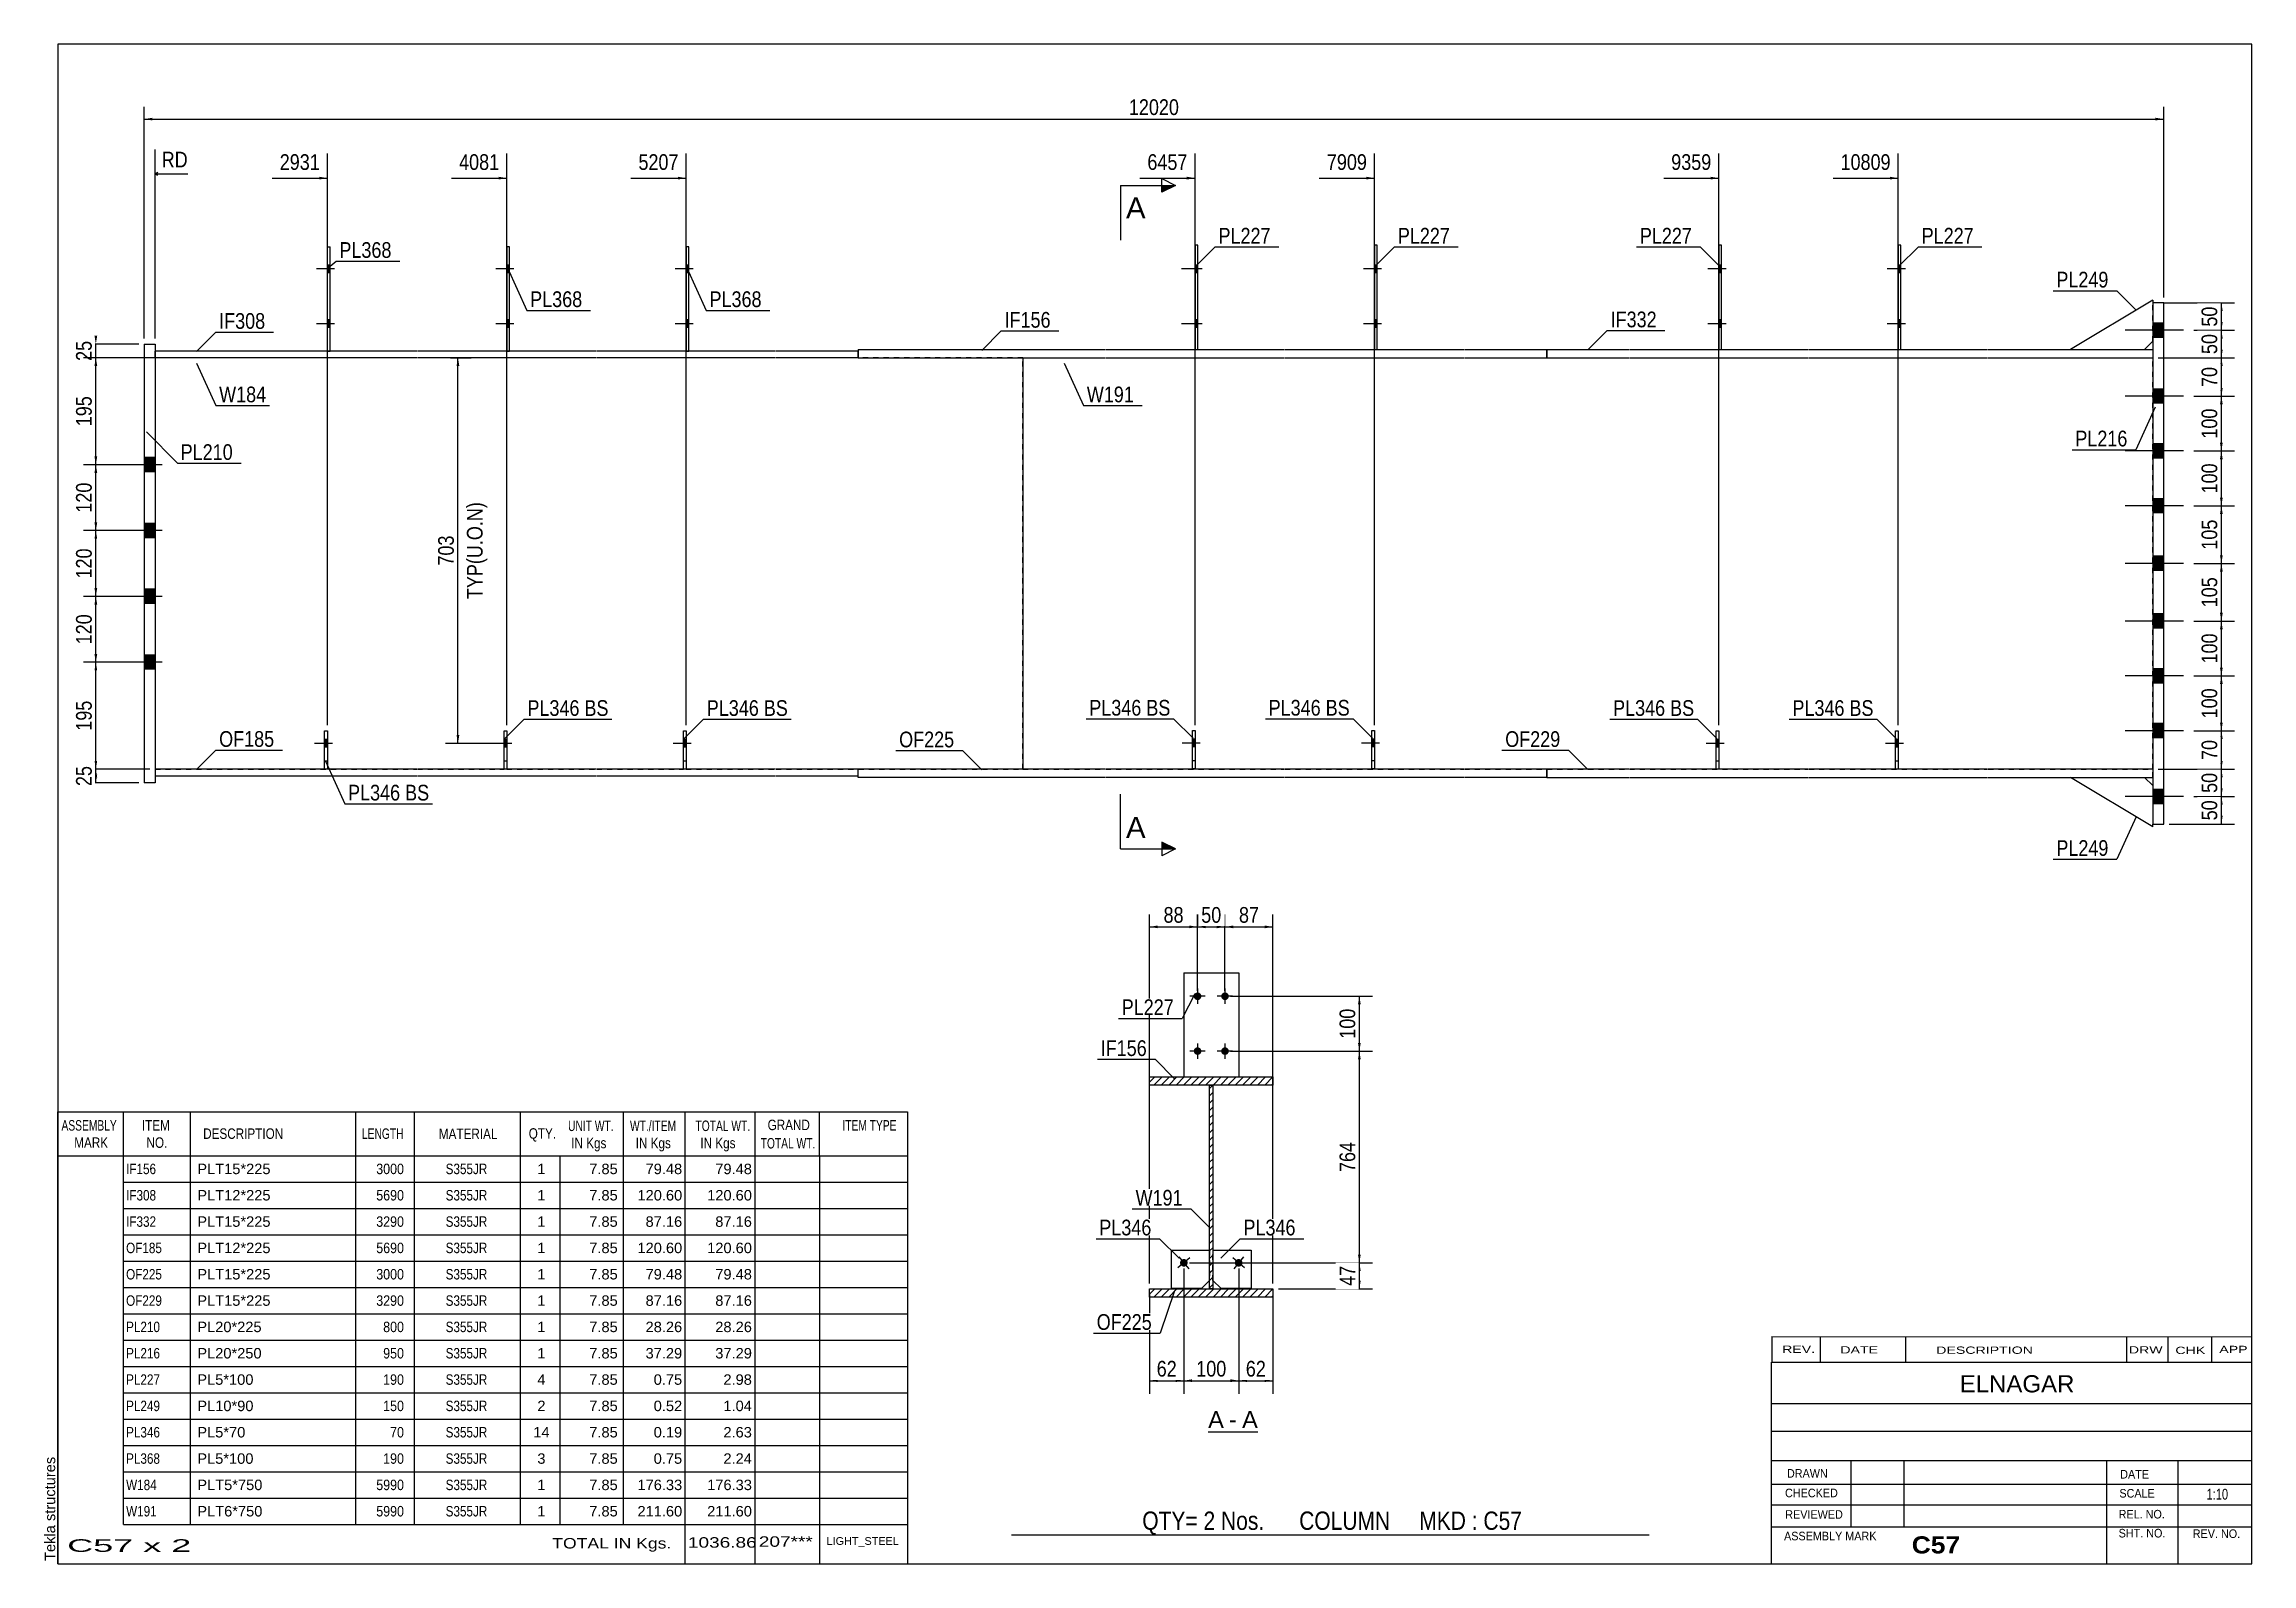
# Model space of a CAD drawing. Header units: millimetres. Extents: x -320 to 83, y -145 to 132.
import ezdxf

# ---------------------------------------------------------------- set-up
doc = ezdxf.new("R2010")
doc.units = ezdxf.units.MM
doc.linetypes.add('DXK_LINE_DOT1', pattern=[1.8814, 0.9407, -0.9407])
doc.linetypes.add('DXK_LINE_DOT2', pattern=[3.9198, 1.9599, -1.9599])
doc.styles.add('Arial', font='ARIAL.TTF', dxfattribs={"height": 0.2})
doc.styles.add('Arial Bold', font='ARIALBD.TTF', dxfattribs={"height": 0.2})
doc.styles.add('Arial Narrow', font='ARIALN.TTF', dxfattribs={"height": 0.2})

# ---------------------------------------------------------------- blocks, each defined once
blk = doc.blocks.new('Unknown-627317329-9645')
at = {"color": 5, "linetype": 'Continuous'}
for p, q in [((82.77, 132.16), (-317.23, 132.16)), ((-317.23, 132.16), (-317.23, -144.84)), ((82.77, -144.84), (82.77, 132.16)), ((-317.23, -144.84), (82.77, -144.84))]:
    blk.add_line(p, q, dxfattribs=at)
at = {"color": 174, "linetype": 'Continuous', "style": 'Arial'}
blk.add_text('Tekla structures', height=1.9102, rotation=90, dxfattribs=at).set_placement((-317.73, -144.34))
blk = doc.blocks.new('Unknown-627317329-12 - 11385')
at = {"color": 7, "linetype": 'Continuous'}
blk.add_line((-107.51, -120.83), (-98.48, -120.83), dxfattribs=at)
at = {"color": 0, "linetype": 'Continuous'}
blk.add_wipeout([(-104.67, -120.08), (-104.67, -116.88), (-107.51, -116.88), (-107.51, -120.08)], dxfattribs=at)
blk.add_wipeout([(-102.28, -120.08), (-102.28, -116.88), (-103.71, -116.88), (-103.71, -120.08)], dxfattribs=at)
at = {"color": 96, "linetype": 'Continuous', "style": 'Arial'}
blk.add_text('A', height=3.06, dxfattribs=at).set_placement((-107.51, -120.08))
at = {"color": 0, "linetype": 'Continuous'}
blk.add_wipeout([(-98.48, -120.08), (-98.48, -116.88), (-101.32, -116.88), (-101.32, -120.08)], dxfattribs=at)
at = {"color": 96, "linetype": 'Continuous', "style": 'Arial'}
for s, p in [('-', (-103.71, -120.08)), ('A', (-101.32, -120.08))]:
    blk.add_text(s, height=3.06, dxfattribs=at).set_placement(p)
blk = doc.blocks.new('Bolt-627317329-8090 - 7973')
at = {"linetype": 'Continuous'}
for points in [[(-76.7, 90.5), (-76.7, 91.9), (-77.2, 91.9), (-77.2, 90.5)], [(-76.7, 90.5), (-76.7, 91.9), (-77.2, 91.9), (-77.2, 90.5)], [(-76.7, 80.5), (-76.7, 81.9), (-77.2, 81.9), (-77.2, 80.5)], [(-76.7, 80.5), (-76.7, 81.9), (-77.2, 81.9), (-77.2, 80.5)]]:
    blk.add_hatch(color=3, dxfattribs=at).paths.add_polyline_path(points)
at = {"color": 3, "linetype": 'Continuous'}
for p, q in [((-75.9, 91.2), (-79.2, 91.2)), ((-75.9, 91.2), (-79.2, 91.2)), ((-76.7, 91.9), (-77.2, 91.9)), ((-76.7, 91.9), (-77.2, 91.9)), ((-76.7, 90.5), (-77.2, 90.5)), ((-76.7, 90.5), (-77.2, 90.5)), ((-75.9, 81.2), (-79.2, 81.2)), ((-75.9, 81.2), (-79.2, 81.2)), ((-76.7, 81.9), (-77.2, 81.9)), ((-76.7, 81.9), (-77.2, 81.9)), ((-76.7, 80.5), (-77.2, 80.5)), ((-76.7, 80.5), (-77.2, 80.5))]:
    blk.add_line(p, q, dxfattribs=at)
blk = doc.blocks.new('Part-627317329-8026 - 7973')
at = {"color": 2, "linetype": 'Continuous'}
for p, q in [((-45.8, 0), (-45.8, -1.5)), ((-30.8, 0), (-45.8, 0)), ((-45.8, -1.5), (-30.8, -1.5)), ((1.9, 0), (-30.7, 0)), ((-30.7, -1.5), (1.9, -1.5)), ((34.6, 0), (2, 0)), ((2, -1.5), (34.6, -1.5)), ((64.7, 0), (34.7, 0)), ((34.7, -1.5), (64.7, -1.5))]:
    blk.add_line(p, q, dxfattribs=at)
at = {"color": 7, "linetype": 'DXK_LINE_DOT1'}
blk.add_line((64.7, -1.5), (64.7, 0), dxfattribs=at)
blk = doc.blocks.new('Bolt-627317329-8092 - 7973')
at = {"linetype": 'Continuous'}
for points in [[(-202.2, 90.5), (-202.2, 91.9), (-202.7, 91.9), (-202.7, 90.5)], [(-202.2, 90.5), (-202.2, 91.9), (-202.7, 91.9), (-202.7, 90.5)], [(-202.2, 80.5), (-202.2, 81.9), (-202.7, 81.9), (-202.7, 80.5)], [(-202.2, 80.5), (-202.2, 81.9), (-202.7, 81.9), (-202.7, 80.5)]]:
    blk.add_hatch(color=3, dxfattribs=at).paths.add_polyline_path(points)
at = {"color": 3, "linetype": 'Continuous'}
for p, q in [((-201.4, 91.2), (-204.7, 91.2)), ((-201.4, 91.2), (-204.7, 91.2)), ((-202.2, 91.9), (-202.7, 91.9)), ((-202.2, 91.9), (-202.7, 91.9)), ((-202.2, 90.5), (-202.7, 90.5)), ((-202.2, 90.5), (-202.7, 90.5)), ((-201.4, 81.2), (-204.7, 81.2)), ((-201.4, 81.2), (-204.7, 81.2)), ((-202.2, 81.9), (-202.7, 81.9)), ((-202.2, 81.9), (-202.7, 81.9)), ((-202.2, 80.5), (-202.7, 80.5)), ((-202.2, 80.5), (-202.7, 80.5))]:
    blk.add_line(p, q, dxfattribs=at)
blk = doc.blocks.new('Part-627317329-8028 - 7973')
at = {"color": 2, "linetype": 'Continuous'}
blk.add_line((-141.3, 75), (-141.3, 0), dxfattribs=at)
at = {"color": 7, "linetype": 'DXK_LINE_DOT1'}
for p, q in [((-141.3, 75), (-126.3, 75)), ((-126.2, 75), (-93.6, 75)), ((-93.5, 75), (-60.9, 75)), ((-60.8, 75), (-30.8, 75)), ((-30.7, 75), (1.9, 75)), ((2, 75), (34.6, 75)), ((34.7, 75), (64.7, 75)), ((64.7, 0), (64.7, 75)), ((-141.3, 0), (-126.3, 0)), ((-126.2, 0), (-93.6, 0)), ((-93.5, 0), (-60.9, 0)), ((-60.8, 0), (-30.8, 0)), ((-30.7, 0), (1.9, 0)), ((2, 0), (34.6, 0)), ((34.7, 0), (64.7, 0))]:
    blk.add_line(p, q, dxfattribs=at)
blk = doc.blocks.new('Bolt-627317329-8084 - 7973')
at = {"linetype": 'Continuous'}
for points in [[(-299.5, 54.2), (-299.5, 56.8), (-301.5, 56.8), (-301.5, 54.2)], [(-299.5, 54.2), (-299.5, 56.8), (-301.5, 56.8), (-301.5, 54.2)], [(-299.5, 42.2), (-299.5, 44.8), (-301.5, 44.8), (-301.5, 42.2)], [(-299.5, 42.2), (-299.5, 44.8), (-301.5, 44.8), (-301.5, 42.2)], [(-299.5, 30.2), (-299.5, 32.8), (-301.5, 32.8), (-301.5, 30.2)], [(-299.5, 30.2), (-299.5, 32.8), (-301.5, 32.8), (-301.5, 30.2)], [(-299.5, 18.2), (-299.5, 20.8), (-301.5, 20.8), (-301.5, 18.2)], [(-299.5, 18.2), (-299.5, 20.8), (-301.5, 20.8), (-301.5, 18.2)]]:
    blk.add_hatch(color=3, dxfattribs=at).paths.add_polyline_path(points)
at = {"color": 3, "linetype": 'Continuous'}
for p, q in [((-299.5, 56.8), (-301.5, 56.8)), ((-299.5, 56.8), (-301.5, 56.8)), ((-298.2, 55.5), (-301.5, 55.5)), ((-298.2, 55.5), (-301.5, 55.5)), ((-299.5, 54.2), (-301.5, 54.2)), ((-299.5, 54.2), (-301.5, 54.2)), ((-299.5, 44.8), (-301.5, 44.8)), ((-299.5, 44.8), (-301.5, 44.8)), ((-298.2, 43.5), (-301.5, 43.5)), ((-298.2, 43.5), (-301.5, 43.5)), ((-299.5, 42.2), (-301.5, 42.2)), ((-299.5, 42.2), (-301.5, 42.2)), ((-299.5, 32.8), (-301.5, 32.8)), ((-299.5, 32.8), (-301.5, 32.8)), ((-298.2, 31.5), (-301.5, 31.5)), ((-298.2, 31.5), (-301.5, 31.5)), ((-299.5, 30.2), (-301.5, 30.2)), ((-299.5, 30.2), (-301.5, 30.2)), ((-299.5, 20.8), (-301.5, 20.8)), ((-299.5, 20.8), (-301.5, 20.8)), ((-298.2, 19.5), (-301.5, 19.5)), ((-298.2, 19.5), (-301.5, 19.5)), ((-299.5, 18.2), (-301.5, 18.2)), ((-299.5, 18.2), (-301.5, 18.2))]:
    blk.add_line(p, q, dxfattribs=at)
blk = doc.blocks.new('Part-627317329-8020 - 7973')
at = {"color": 2, "linetype": 'Continuous'}
for p, q in [((-171.3, -1.5), (-171.3, 0)), ((-126.3, 0), (-171.3, 0)), ((-126.3, -1.5), (-171.3, -1.5)), ((-93.6, 0), (-126.2, 0)), ((-93.6, -1.5), (-126.2, -1.5)), ((-60.9, 0), (-93.5, 0)), ((-60.9, -1.5), (-93.5, -1.5)), ((-45.8, 0), (-60.8, 0)), ((-45.8, -1.5), (-60.8, -1.5)), ((-45.8, -1.5), (-45.8, 0))]:
    blk.add_line(p, q, dxfattribs=at)
blk = doc.blocks.new('Part-627317329-8023 - 7973')
at = {"color": 2, "linetype": 'Continuous'}
for p, q in [((-284.5, 0), (-299.5, 0)), ((-299.5, 0), (-299.5, -1.2)), ((-299.5, -1.2), (-284.5, -1.2)), ((-251.8, 0), (-284.4, 0)), ((-284.4, -1.2), (-251.8, -1.2)), ((-219.1, 0), (-251.7, 0)), ((-251.7, -1.2), (-219.1, -1.2)), ((-186.4, 0), (-219, 0)), ((-219, -1.2), (-186.4, -1.2)), ((-171.3, 0), (-186.3, 0)), ((-186.3, -1.2), (-171.3, -1.2)), ((-171.3, -1.2), (-171.3, 0))]:
    blk.add_line(p, q, dxfattribs=at)
blk = doc.blocks.new('Bolt-627317329-8088 - 7973')
at = {"linetype": 'Continuous'}
for points in [[(18.8, 90.5), (18.8, 91.9), (18.3, 91.9), (18.3, 90.5)], [(18.8, 90.5), (18.8, 91.9), (18.3, 91.9), (18.3, 90.5)], [(18.8, 80.5), (18.8, 81.9), (18.3, 81.9), (18.3, 80.5)], [(18.8, 80.5), (18.8, 81.9), (18.3, 81.9), (18.3, 80.5)]]:
    blk.add_hatch(color=3, dxfattribs=at).paths.add_polyline_path(points)
at = {"color": 3, "linetype": 'Continuous'}
for p, q in [((19.6, 91.2), (16.3, 91.2)), ((19.6, 91.2), (16.3, 91.2)), ((18.8, 91.9), (18.3, 91.9)), ((18.8, 91.9), (18.3, 91.9)), ((18.8, 90.5), (18.3, 90.5)), ((18.8, 90.5), (18.3, 90.5)), ((19.6, 81.2), (16.3, 81.2)), ((19.6, 81.2), (16.3, 81.2)), ((18.8, 81.9), (18.3, 81.9)), ((18.8, 81.9), (18.3, 81.9)), ((18.8, 80.5), (18.3, 80.5)), ((18.8, 80.5), (18.3, 80.5))]:
    blk.add_line(p, q, dxfattribs=at)
blk = doc.blocks.new('Part-627317329-8024 - 7973')
at = {"color": 2, "linetype": 'Continuous'}
for p, q in [((-284.5, 76.2), (-299.5, 76.2)), ((-299.5, 75), (-299.5, 76.2)), ((-284.5, 75), (-299.5, 75)), ((-251.8, 76.2), (-284.4, 76.2)), ((-251.8, 75), (-284.4, 75)), ((-219.1, 76.2), (-251.7, 76.2)), ((-219.1, 75), (-251.7, 75)), ((-186.4, 76.2), (-219, 76.2)), ((-186.4, 75), (-219, 75)), ((-171.3, 76.2), (-186.3, 76.2)), ((-171.3, 75), (-186.3, 75)), ((-171.3, 75), (-171.3, 76.2))]:
    blk.add_line(p, q, dxfattribs=at)
blk = doc.blocks.new('Bolt-627317329-8089 - 7973')
at = {"linetype": 'Continuous'}
for points in [[(-13.9, 90.5), (-13.9, 91.9), (-14.4, 91.9), (-14.4, 90.5)], [(-13.9, 90.5), (-13.9, 91.9), (-14.4, 91.9), (-14.4, 90.5)], [(-13.9, 80.5), (-13.9, 81.9), (-14.4, 81.9), (-14.4, 80.5)], [(-13.9, 80.5), (-13.9, 81.9), (-14.4, 81.9), (-14.4, 80.5)]]:
    blk.add_hatch(color=3, dxfattribs=at).paths.add_polyline_path(points)
at = {"color": 3, "linetype": 'Continuous'}
for p, q in [((-13.1, 91.2), (-16.4, 91.2)), ((-13.1, 91.2), (-16.4, 91.2)), ((-13.9, 91.9), (-14.4, 91.9)), ((-13.9, 91.9), (-14.4, 91.9)), ((-13.9, 90.5), (-14.4, 90.5)), ((-13.9, 90.5), (-14.4, 90.5)), ((-13.1, 81.2), (-16.4, 81.2)), ((-13.1, 81.2), (-16.4, 81.2)), ((-13.9, 81.9), (-14.4, 81.9)), ((-13.9, 81.9), (-14.4, 81.9)), ((-13.9, 80.5), (-14.4, 80.5)), ((-13.9, 80.5), (-14.4, 80.5))]:
    blk.add_line(p, q, dxfattribs=at)
blk = doc.blocks.new('Part-627317329-8025 - 7973')
at = {"color": 2, "linetype": 'Continuous'}
for p, q in [((-301.5, 77.5), (-299.5, 77.5)), ((-301.5, 77.5), (-301.5, -2.5)), ((-299.5, 77.5), (-299.5, -2.5)), ((-299.5, -2.5), (-301.5, -2.5))]:
    blk.add_line(p, q, dxfattribs=at)
blk = doc.blocks.new('Part-627317329-8029 - 7973')
at = {"color": 2, "linetype": 'Continuous'}
for p, q in [((-171.3, 76.5), (-126.3, 76.5)), ((-171.3, 76.5), (-171.3, 75)), ((-126.2, 76.5), (-93.6, 76.5)), ((-93.5, 76.5), (-60.9, 76.5)), ((-60.8, 76.5), (-45.8, 76.5)), ((-45.8, 75), (-45.8, 76.5)), ((-171.3, 75), (-126.3, 75)), ((-126.2, 75), (-93.6, 75)), ((-93.5, 75), (-60.9, 75)), ((-60.8, 75), (-45.8, 75))]:
    blk.add_line(p, q, dxfattribs=at)
blk = doc.blocks.new('Bolt-627317329-8093 - 7973')
at = {"linetype": 'Continuous'}
for points in [[(-234.9, 90.5), (-234.9, 91.9), (-235.4, 91.9), (-235.4, 90.5)], [(-234.9, 90.5), (-234.9, 91.9), (-235.4, 91.9), (-235.4, 90.5)], [(-234.9, 80.5), (-234.9, 81.9), (-235.4, 81.9), (-235.4, 80.5)], [(-234.9, 80.5), (-234.9, 81.9), (-235.4, 81.9), (-235.4, 80.5)]]:
    blk.add_hatch(color=3, dxfattribs=at).paths.add_polyline_path(points)
at = {"color": 3, "linetype": 'Continuous'}
for p, q in [((-234.1, 91.2), (-237.4, 91.2)), ((-234.1, 91.2), (-237.4, 91.2)), ((-234.9, 91.9), (-235.4, 91.9)), ((-234.9, 91.9), (-235.4, 91.9)), ((-234.9, 90.5), (-235.4, 90.5)), ((-234.9, 90.5), (-235.4, 90.5)), ((-234.1, 81.2), (-237.4, 81.2)), ((-234.1, 81.2), (-237.4, 81.2)), ((-234.9, 81.9), (-235.4, 81.9)), ((-234.9, 81.9), (-235.4, 81.9)), ((-234.9, 80.5), (-235.4, 80.5)), ((-234.9, 80.5), (-235.4, 80.5))]:
    blk.add_line(p, q, dxfattribs=at)
blk = doc.blocks.new('Part-627317329-8032 - 7973')
at = {"color": 2, "linetype": 'Continuous'}
for p, q in [((-45.8, 76.5), (-30.8, 76.5)), ((-45.8, 76.5), (-45.8, 75)), ((-30.7, 76.5), (1.9, 76.5)), ((2, 76.5), (34.6, 76.5)), ((34.7, 76.5), (64.7, 76.5)), ((-45.8, 75), (-30.8, 75)), ((-30.7, 75), (1.9, 75)), ((2, 75), (34.6, 75)), ((34.7, 75), (64.7, 75))]:
    blk.add_line(p, q, dxfattribs=at)
at = {"color": 7, "linetype": 'DXK_LINE_DOT1'}
blk.add_line((64.7, 76.5), (64.7, 75), dxfattribs=at)
blk = doc.blocks.new('Part-627317329-8034 - 7973')
at = {"color": 2, "linetype": 'Continuous'}
for p, q in [((64.7, 85), (64.7, -10)), ((66.7, 85), (64.7, 85)), ((66.7, -10), (66.7, 85)), ((64.7, -10), (66.7, -10))]:
    blk.add_line(p, q, dxfattribs=at)
blk = doc.blocks.new('Part-627317329-8037 - 7973')
at = {"color": 2, "linetype": 'Continuous'}
for p, q in [((64.7, -10.5), (49.7, -1.5)), ((63.2, -1.5), (64.7, -3)), ((64.7, -10.5), (64.7, -10))]:
    blk.add_line(p, q, dxfattribs=at)
at = {"color": 7, "linetype": 'DXK_LINE_DOT1'}
for p, q in [((49.7, -1.5), (63.2, -1.5)), ((64.7, -3), (64.7, -10))]:
    blk.add_line(p, q, dxfattribs=at)
blk = doc.blocks.new('Bolt-627317329-8103 - 7973')
at = {"linetype": 'Continuous'}
blk.add_hatch(color=3, dxfattribs=at).paths.add_polyline_path([(-202.7, 4), (-202.7, 5.4), (-203.2, 5.4), (-203.2, 4)])
at = {"color": 3, "linetype": 'Continuous'}
for p, q in [((-201.75, 4.7), (-205.05, 4.7)), ((-202.7, 5.4), (-203.2, 5.4)), ((-202.7, 4), (-203.2, 4))]:
    blk.add_line(p, q, dxfattribs=at)
blk = doc.blocks.new('Part-627317329-8039 - 7973')
at = {"color": 2, "linetype": 'Continuous'}
for p, q in [((64.7, 85.5), (49.7, 76.5)), ((64.7, 85.5), (64.7, 85)), ((63.2, 76.5), (64.7, 78))]:
    blk.add_line(p, q, dxfattribs=at)
at = {"color": 7, "linetype": 'DXK_LINE_DOT1'}
for p, q in [((64.7, 78), (64.7, 85)), ((49.7, 76.5), (63.2, 76.5))]:
    blk.add_line(p, q, dxfattribs=at)
blk = doc.blocks.new('Part-627317329-8041 - 7973')
at = {"color": 2, "linetype": 'Continuous'}
for p, q in [((18.8, 95.5), (18.3, 95.5)), ((18.3, 95.5), (18.3, 76.5)), ((18.8, 76.5), (18.8, 95.5))]:
    blk.add_line(p, q, dxfattribs=at)
at = {"color": 7, "linetype": 'DXK_LINE_DOT1'}
blk.add_line((18.3, 76.5), (18.8, 76.5), dxfattribs=at)
blk = doc.blocks.new('Bolt-627317329-8106 - 7973')
at = {"color": 3, "linetype": 'DXK_LINE_DOT2'}
for p, q in [((-108.95, 4.75), (-112.25, 4.75)), ((-109.9, 5.45), (-110.4, 5.45)), ((-109.9, 4.05), (-110.4, 4.05))]:
    blk.add_line(p, q, dxfattribs=at)
blk = doc.blocks.new('Part-627317329-8042 - 7973')
at = {"color": 2, "linetype": 'Continuous'}
for p, q in [((-13.9, 95.5), (-14.4, 95.5)), ((-14.4, 95.5), (-14.4, 76.5)), ((-13.9, 76.5), (-13.9, 95.5))]:
    blk.add_line(p, q, dxfattribs=at)
at = {"color": 7, "linetype": 'DXK_LINE_DOT1'}
blk.add_line((-14.4, 76.5), (-13.9, 76.5), dxfattribs=at)
blk = doc.blocks.new('Part-627317329-8043 - 7973')
at = {"color": 2, "linetype": 'Continuous'}
for p, q in [((-76.7, 95.5), (-77.2, 95.5)), ((-77.2, 95.5), (-77.2, 76.5)), ((-76.7, 76.5), (-76.7, 95.5))]:
    blk.add_line(p, q, dxfattribs=at)
at = {"color": 7, "linetype": 'DXK_LINE_DOT1'}
blk.add_line((-77.2, 76.5), (-76.7, 76.5), dxfattribs=at)
blk = doc.blocks.new('Part-627317329-8044 - 7973')
at = {"color": 2, "linetype": 'Continuous'}
for p, q in [((-109.4, 95.5), (-109.9, 95.5)), ((-109.9, 95.5), (-109.9, 76.5)), ((-109.4, 76.5), (-109.4, 95.5))]:
    blk.add_line(p, q, dxfattribs=at)
at = {"color": 7, "linetype": 'DXK_LINE_DOT1'}
blk.add_line((-109.9, 76.5), (-109.4, 76.5), dxfattribs=at)
blk = doc.blocks.new('Bolt-627317329-8109 - 7973')
at = {"linetype": 'Continuous'}
blk.add_hatch(color=3, dxfattribs=at).paths.add_polyline_path([(-109.9, 4.05), (-109.9, 5.45), (-110.4, 5.45), (-110.4, 4.05)])
at = {"color": 3, "linetype": 'Continuous'}
for p, q in [((-108.95, 4.75), (-112.25, 4.75)), ((-109.9, 5.45), (-110.4, 5.45)), ((-109.9, 4.05), (-110.4, 4.05))]:
    blk.add_line(p, q, dxfattribs=at)
blk = doc.blocks.new('Part-627317329-8045 - 7973')
at = {"color": 2, "linetype": 'Continuous'}
for p, q in [((-202.2, 95.2), (-202.7, 95.2)), ((-202.7, 95.2), (-202.7, 76.2)), ((-202.2, 76.2), (-202.2, 95.2))]:
    blk.add_line(p, q, dxfattribs=at)
at = {"color": 7, "linetype": 'DXK_LINE_DOT1'}
blk.add_line((-202.7, 76.2), (-202.2, 76.2), dxfattribs=at)
blk = doc.blocks.new('Part-627317329-8046 - 7973')
at = {"color": 2, "linetype": 'Continuous'}
for p, q in [((-234.9, 95.2), (-235.4, 95.2)), ((-235.4, 95.2), (-235.4, 76.2)), ((-234.9, 76.2), (-234.9, 95.2))]:
    blk.add_line(p, q, dxfattribs=at)
at = {"color": 7, "linetype": 'DXK_LINE_DOT1'}
blk.add_line((-235.4, 76.2), (-234.9, 76.2), dxfattribs=at)
blk = doc.blocks.new('Part-627317329-8047 - 7973')
at = {"color": 7, "linetype": 'DXK_LINE_DOT1'}
for p, q in [((-235.9, 0), (-235.9, 7)), ((-235.9, 7), (-235.4, 7)), ((-235.4, 7), (-235.4, 0)), ((-235.9, 1.5), (-235.4, 1.5)), ((-235.4, 0), (-235.9, 0))]:
    blk.add_line(p, q, dxfattribs=at)
blk = doc.blocks.new('Part-627317329-8050 - 7973')
at = {"color": 2, "linetype": 'Continuous'}
for p, q in [((-235.9, 0), (-235.9, 7)), ((-235.9, 7), (-235.4, 7)), ((-235.4, 7), (-235.4, 0))]:
    blk.add_line(p, q, dxfattribs=at)
blk = doc.blocks.new('Part-627317329-8053 - 7973')
at = {"color": 7, "linetype": 'DXK_LINE_DOT1'}
for p, q in [((-203.2, 0), (-203.2, 7)), ((-203.2, 7), (-202.7, 7)), ((-202.7, 7), (-202.7, 0)), ((-203.2, 1.5), (-202.7, 1.5)), ((-202.7, 0), (-203.2, 0))]:
    blk.add_line(p, q, dxfattribs=at)
blk = doc.blocks.new('Part-627317329-8056 - 7973')
at = {"color": 2, "linetype": 'Continuous'}
for p, q in [((-203.2, 0), (-203.2, 7)), ((-203.2, 7), (-202.7, 7)), ((-202.7, 7), (-202.7, 0))]:
    blk.add_line(p, q, dxfattribs=at)
blk = doc.blocks.new('Part-627317329-8059 - 7973')
at = {"color": 7, "linetype": 'DXK_LINE_DOT1'}
for p, q in [((-110.4, 0.05), (-110.4, 7.05)), ((-110.4, 7.05), (-109.9, 7.05)), ((-109.9, 7.05), (-109.9, 0.05)), ((-110.4, 1.55), (-109.9, 1.55)), ((-109.9, 0.05), (-110.4, 0.05))]:
    blk.add_line(p, q, dxfattribs=at)
blk = doc.blocks.new('Part-627317329-8062 - 7973')
at = {"color": 2, "linetype": 'Continuous'}
for p, q in [((-110.4, 0.05), (-110.4, 7.05)), ((-110.4, 7.05), (-109.9, 7.05)), ((-109.9, 7.05), (-109.9, 0.05)), ((-109.9, 0.05), (-110.4, 0.05))]:
    blk.add_line(p, q, dxfattribs=at)
blk = doc.blocks.new('Part-627317329-8065 - 7973')
at = {"color": 7, "linetype": 'DXK_LINE_DOT1'}
for p, q in [((-77.7, 0.05), (-77.7, 7.05)), ((-77.7, 7.05), (-77.2, 7.05)), ((-77.2, 7.05), (-77.2, 0.05)), ((-77.7, 1.55), (-77.2, 1.55)), ((-77.2, 0.05), (-77.7, 0.05))]:
    blk.add_line(p, q, dxfattribs=at)
blk = doc.blocks.new('Part-627317329-8068 - 7973')
at = {"color": 2, "linetype": 'Continuous'}
for p, q in [((-77.7, 0.05), (-77.7, 7.05)), ((-77.7, 7.05), (-77.2, 7.05)), ((-77.2, 7.05), (-77.2, 0.05)), ((-77.2, 0.05), (-77.7, 0.05))]:
    blk.add_line(p, q, dxfattribs=at)
blk = doc.blocks.new('Part-627317329-8071 - 7973')
at = {"color": 7, "linetype": 'DXK_LINE_DOT1'}
for p, q in [((-14.9, 0), (-14.9, 7)), ((-14.9, 7), (-14.4, 7)), ((-14.4, 7), (-14.4, 0)), ((-14.9, 1.5), (-14.4, 1.5))]:
    blk.add_line(p, q, dxfattribs=at)
blk = doc.blocks.new('Part-627317329-8074 - 7973')
at = {"color": 2, "linetype": 'Continuous'}
for p, q in [((-14.9, 0), (-14.9, 7)), ((-14.9, 7), (-14.4, 7)), ((-14.4, 7), (-14.4, 0))]:
    blk.add_line(p, q, dxfattribs=at)
blk = doc.blocks.new('Part-627317329-8077 - 7973')
at = {"color": 7, "linetype": 'DXK_LINE_DOT1'}
for p, q in [((17.8, 0), (17.8, 7)), ((17.8, 7), (18.3, 7)), ((18.3, 7), (18.3, 0)), ((17.8, 1.5), (18.3, 1.5))]:
    blk.add_line(p, q, dxfattribs=at)
blk = doc.blocks.new('Part-627317329-8080 - 7973')
at = {"color": 2, "linetype": 'Continuous'}
for p, q in [((17.8, 0), (17.8, 7)), ((17.8, 7), (18.3, 7)), ((18.3, 7), (18.3, 0))]:
    blk.add_line(p, q, dxfattribs=at)
blk = doc.blocks.new('Part-627317329-8083 - 7973')
at = {"color": 7, "linetype": 'DXK_LINE_DOT1'}
for p, q in [((-284.5, 75), (-299.5, 75)), ((-299.5, 75), (-299.5, 0)), ((-251.8, 75), (-284.4, 75)), ((-219.1, 75), (-251.7, 75)), ((-186.4, 75), (-219, 75)), ((-141.3, 75), (-186.3, 75)), ((-141.3, 0), (-141.3, 75)), ((-299.5, 0), (-284.5, 0)), ((-284.4, 0), (-251.8, 0)), ((-251.7, 0), (-235.9, 0)), ((-235.4, 0), (-219.1, 0)), ((-219, 0), (-203.2, 0)), ((-202.7, 0), (-186.4, 0)), ((-186.3, 0), (-141.3, 0))]:
    blk.add_line(p, q, dxfattribs=at)
blk = doc.blocks.new('Bolt-627317329-8085 - 7973')
at = {"linetype": 'Continuous'}
for points in [[(66.7, 78.7), (66.7, 81.3), (64.7, 81.3), (64.7, 78.7)], [(66.7, 78.7), (66.7, 81.3), (64.7, 81.3), (64.7, 78.7)], [(66.7, 66.7), (66.7, 69.3), (64.7, 69.3), (64.7, 66.7)], [(66.7, 66.7), (66.7, 69.3), (64.7, 69.3), (64.7, 66.7)], [(66.7, 56.7), (66.7, 59.3), (64.7, 59.3), (64.7, 56.7)], [(66.7, 56.7), (66.7, 59.3), (64.7, 59.3), (64.7, 56.7)], [(66.7, 46.7), (66.7, 49.3), (64.7, 49.3), (64.7, 46.7)], [(66.7, 46.7), (66.7, 49.3), (64.7, 49.3), (64.7, 46.7)], [(66.7, 36.2), (66.7, 38.8), (64.7, 38.8), (64.7, 36.2)], [(66.7, 36.2), (66.7, 38.8), (64.7, 38.8), (64.7, 36.2)], [(66.7, 25.7), (66.7, 28.3), (64.7, 28.3), (64.7, 25.7)], [(66.7, 25.7), (66.7, 28.3), (64.7, 28.3), (64.7, 25.7)], [(66.7, 15.7), (66.7, 18.3), (64.7, 18.3), (64.7, 15.7)], [(66.7, 15.7), (66.7, 18.3), (64.7, 18.3), (64.7, 15.7)], [(66.7, 5.7), (66.7, 8.3), (64.7, 8.3), (64.7, 5.7)], [(66.7, 5.7), (66.7, 8.3), (64.7, 8.3), (64.7, 5.7)], [(66.7, -6.3), (66.7, -3.7), (64.7, -3.7), (64.7, -6.3)], [(66.7, -6.3), (66.7, -3.7), (64.7, -3.7), (64.7, -6.3)]]:
    blk.add_hatch(color=3, dxfattribs=at).paths.add_polyline_path(points)
at = {"color": 3, "linetype": 'Continuous'}
for p, q in [((66.7, 81.3), (64.7, 81.3)), ((66.7, 81.3), (64.7, 81.3)), ((70.29, 80), (59.7, 80)), ((70.29, 80), (59.7, 80)), ((66.7, 78.7), (64.7, 78.7)), ((66.7, 78.7), (64.7, 78.7)), ((66.7, 69.3), (64.7, 69.3)), ((66.7, 69.3), (64.7, 69.3)), ((70.29, 68), (59.7, 68)), ((70.29, 68), (59.7, 68)), ((66.7, 66.7), (64.7, 66.7)), ((66.7, 66.7), (64.7, 66.7)), ((70.29, 58), (59.7, 58)), ((70.29, 58), (59.7, 58)), ((66.7, 59.3), (64.7, 59.3)), ((66.7, 59.3), (64.7, 59.3)), ((66.7, 56.7), (64.7, 56.7)), ((66.7, 56.7), (64.7, 56.7)), ((66.7, 49.3), (64.7, 49.3)), ((66.7, 49.3), (64.7, 49.3)), ((70.29, 48), (59.7, 48)), ((70.29, 48), (59.7, 48)), ((66.7, 46.7), (64.7, 46.7)), ((66.7, 46.7), (64.7, 46.7)), ((70.29, 37.5), (59.7, 37.5)), ((70.29, 37.5), (59.7, 37.5)), ((66.7, 38.8), (64.7, 38.8)), ((66.7, 38.8), (64.7, 38.8)), ((66.7, 36.2), (64.7, 36.2)), ((66.7, 36.2), (64.7, 36.2)), ((66.7, 28.3), (64.7, 28.3)), ((66.7, 28.3), (64.7, 28.3)), ((70.29, 27), (59.7, 27)), ((70.29, 27), (59.7, 27)), ((66.7, 25.7), (64.7, 25.7)), ((66.7, 25.7), (64.7, 25.7)), ((70.29, 17), (59.7, 17)), ((70.29, 17), (59.7, 17)), ((66.7, 18.3), (64.7, 18.3)), ((66.7, 18.3), (64.7, 18.3)), ((66.7, 15.7), (64.7, 15.7)), ((66.7, 15.7), (64.7, 15.7)), ((66.7, 8.3), (64.7, 8.3)), ((66.7, 8.3), (64.7, 8.3)), ((70.29, 7), (59.7, 7)), ((70.29, 7), (59.7, 7)), ((66.7, 5.7), (64.7, 5.7)), ((66.7, 5.7), (64.7, 5.7)), ((66.7, -3.7), (64.7, -3.7)), ((66.7, -3.7), (64.7, -3.7)), ((70.29, -5), (59.7, -5)), ((70.29, -5), (59.7, -5)), ((66.7, -6.3), (64.7, -6.3)), ((66.7, -6.3), (64.7, -6.3))]:
    blk.add_line(p, q, dxfattribs=at)
blk = doc.blocks.new('Bolt-627317329-8091 - 7973')
at = {"linetype": 'Continuous'}
for points in [[(-109.4, 90.5), (-109.4, 91.9), (-109.9, 91.9), (-109.9, 90.5)], [(-109.4, 90.5), (-109.4, 91.9), (-109.9, 91.9), (-109.9, 90.5)], [(-109.4, 80.5), (-109.4, 81.9), (-109.9, 81.9), (-109.9, 80.5)], [(-109.4, 80.5), (-109.4, 81.9), (-109.9, 81.9), (-109.9, 80.5)]]:
    blk.add_hatch(color=3, dxfattribs=at).paths.add_polyline_path(points)
at = {"color": 3, "linetype": 'Continuous'}
for p, q in [((-108.6, 91.2), (-112.4, 91.2)), ((-108.6, 91.2), (-112.4, 91.2)), ((-109.4, 91.9), (-109.9, 91.9)), ((-109.4, 91.9), (-109.9, 91.9)), ((-109.4, 90.5), (-109.9, 90.5)), ((-109.4, 90.5), (-109.9, 90.5)), ((-108.6, 81.2), (-112.4, 81.2)), ((-108.6, 81.2), (-112.4, 81.2)), ((-109.4, 81.9), (-109.9, 81.9)), ((-109.4, 81.9), (-109.9, 81.9)), ((-109.4, 80.5), (-109.9, 80.5)), ((-109.4, 80.5), (-109.9, 80.5))]:
    blk.add_line(p, q, dxfattribs=at)
blk = doc.blocks.new('Part-627317329-11748 - 7973')
at = {"color": 2, "linetype": 'Continuous'}
for p, q in [((-268.1, 76.2), (-268.1, 95.2)), ((-268.1, 95.2), (-267.6, 95.2)), ((-267.6, 76.2), (-267.6, 95.2))]:
    blk.add_line(p, q, dxfattribs=at)
at = {"color": 7, "linetype": 'DXK_LINE_DOT1'}
blk.add_line((-268.1, 76.2), (-267.6, 76.2), dxfattribs=at)
blk = doc.blocks.new('Bolt-627317329-8094 - 7973')
at = {"color": 3, "linetype": 'DXK_LINE_DOT2'}
for p, q in [((-234.45, 4.7), (-237.75, 4.7)), ((-235.4, 5.4), (-235.9, 5.4)), ((-235.4, 4), (-235.9, 4))]:
    blk.add_line(p, q, dxfattribs=at)
blk = doc.blocks.new('Bolt-627317329-8097 - 7973')
at = {"linetype": 'Continuous'}
blk.add_hatch(color=3, dxfattribs=at).paths.add_polyline_path([(-235.4, 4), (-235.4, 5.4), (-235.9, 5.4), (-235.9, 4)])
at = {"color": 3, "linetype": 'Continuous'}
for p, q in [((-234.45, 4.7), (-237.75, 4.7)), ((-235.4, 5.4), (-235.9, 5.4)), ((-235.4, 4), (-235.9, 4))]:
    blk.add_line(p, q, dxfattribs=at)
blk = doc.blocks.new('Bolt-627317329-8100 - 7973')
at = {"color": 3, "linetype": 'DXK_LINE_DOT2'}
for p, q in [((-201.75, 4.7), (-205.05, 4.7)), ((-202.7, 5.4), (-203.2, 5.4)), ((-202.7, 4), (-203.2, 4))]:
    blk.add_line(p, q, dxfattribs=at)
blk = doc.blocks.new('Bolt-627317329-8112 - 7973')
at = {"color": 3, "linetype": 'DXK_LINE_DOT2'}
for p, q in [((-76.25, 4.75), (-79.55, 4.75)), ((-77.2, 5.45), (-77.7, 5.45)), ((-77.2, 4.05), (-77.7, 4.05))]:
    blk.add_line(p, q, dxfattribs=at)
blk = doc.blocks.new('Bolt-627317329-8115 - 7973')
at = {"linetype": 'Continuous'}
blk.add_hatch(color=3, dxfattribs=at).paths.add_polyline_path([(-77.2, 4.05), (-77.2, 5.45), (-77.7, 5.45), (-77.7, 4.05)])
at = {"color": 3, "linetype": 'Continuous'}
for p, q in [((-76.25, 4.75), (-79.55, 4.75)), ((-77.2, 5.45), (-77.7, 5.45)), ((-77.2, 4.05), (-77.7, 4.05))]:
    blk.add_line(p, q, dxfattribs=at)
blk = doc.blocks.new('Bolt-627317329-8118 - 7973')
at = {"color": 3, "linetype": 'DXK_LINE_DOT2'}
for p, q in [((-13.45, 4.7), (-16.75, 4.7)), ((-14.4, 5.4), (-14.9, 5.4)), ((-14.4, 4), (-14.9, 4))]:
    blk.add_line(p, q, dxfattribs=at)
blk = doc.blocks.new('Bolt-627317329-8121 - 7973')
at = {"linetype": 'Continuous'}
blk.add_hatch(color=3, dxfattribs=at).paths.add_polyline_path([(-14.4, 4), (-14.4, 5.4), (-14.9, 5.4), (-14.9, 4)])
at = {"color": 3, "linetype": 'Continuous'}
for p, q in [((-13.45, 4.7), (-16.75, 4.7)), ((-14.4, 5.4), (-14.9, 5.4)), ((-14.4, 4), (-14.9, 4))]:
    blk.add_line(p, q, dxfattribs=at)
blk = doc.blocks.new('Bolt-627317329-8124 - 7973')
at = {"color": 3, "linetype": 'DXK_LINE_DOT2'}
for p, q in [((19.25, 4.7), (15.95, 4.7)), ((18.3, 5.4), (17.8, 5.4)), ((18.3, 4), (17.8, 4))]:
    blk.add_line(p, q, dxfattribs=at)
blk = doc.blocks.new('Bolt-627317329-8127 - 7973')
at = {"linetype": 'Continuous'}
blk.add_hatch(color=3, dxfattribs=at).paths.add_polyline_path([(18.3, 4), (18.3, 5.4), (17.8, 5.4), (17.8, 4)])
at = {"color": 3, "linetype": 'Continuous'}
for p, q in [((19.25, 4.7), (15.95, 4.7)), ((18.3, 5.4), (17.8, 5.4)), ((18.3, 4), (17.8, 4))]:
    blk.add_line(p, q, dxfattribs=at)
blk = doc.blocks.new('Bolt-627317329-11756 - 7973')
at = {"color": 3, "linetype": 'DXK_LINE_DOT2'}
for p, q in [((-267.15, 4.7), (-270.45, 4.7)), ((-268.1, 5.4), (-268.6, 5.4)), ((-268.1, 4), (-268.6, 4))]:
    blk.add_line(p, q, dxfattribs=at)
blk = doc.blocks.new('Part-627317329-11749 - 7973')
at = {"color": 7, "linetype": 'DXK_LINE_DOT1'}
for p, q in [((-268.6, 0), (-268.6, 7)), ((-268.6, 7), (-268.1, 7)), ((-268.1, 7), (-268.1, 0)), ((-268.6, 1.5), (-268.1, 1.5))]:
    blk.add_line(p, q, dxfattribs=at)
blk = doc.blocks.new('Part-627317329-11752 - 7973')
at = {"color": 2, "linetype": 'Continuous'}
for p, q in [((-268.6, 0), (-268.6, 7)), ((-268.6, 7), (-268.1, 7)), ((-268.1, 7), (-268.1, 0))]:
    blk.add_line(p, q, dxfattribs=at)
blk = doc.blocks.new('Bolt-627317329-11755 - 7973')
at = {"linetype": 'Continuous'}
for points in [[(-267.6, 90.5), (-267.6, 91.9), (-268.1, 91.9), (-268.1, 90.5)], [(-267.6, 90.5), (-267.6, 91.9), (-268.1, 91.9), (-268.1, 90.5)], [(-267.6, 80.5), (-267.6, 81.9), (-268.1, 81.9), (-268.1, 80.5)], [(-267.6, 80.5), (-267.6, 81.9), (-268.1, 81.9), (-268.1, 80.5)]]:
    blk.add_hatch(color=3, dxfattribs=at).paths.add_polyline_path(points)
at = {"color": 3, "linetype": 'Continuous'}
for p, q in [((-266.8, 91.2), (-270.1, 91.2)), ((-266.8, 91.2), (-270.1, 91.2)), ((-267.6, 91.9), (-268.1, 91.9)), ((-267.6, 91.9), (-268.1, 91.9)), ((-267.6, 90.5), (-268.1, 90.5)), ((-267.6, 90.5), (-268.1, 90.5)), ((-266.8, 81.2), (-270.1, 81.2)), ((-266.8, 81.2), (-270.1, 81.2)), ((-267.6, 81.9), (-268.1, 81.9)), ((-267.6, 81.9), (-268.1, 81.9)), ((-267.6, 80.5), (-268.1, 80.5)), ((-267.6, 80.5), (-268.1, 80.5))]:
    blk.add_line(p, q, dxfattribs=at)
blk = doc.blocks.new('Bolt-627317329-11759 - 7973')
at = {"linetype": 'Continuous'}
blk.add_hatch(color=3, dxfattribs=at).paths.add_polyline_path([(-268.1, 4), (-268.1, 5.4), (-268.6, 5.4), (-268.6, 4)])
at = {"color": 3, "linetype": 'Continuous'}
for p, q in [((-267.15, 4.7), (-270.45, 4.7)), ((-268.1, 5.4), (-268.6, 5.4)), ((-268.1, 4), (-268.6, 4))]:
    blk.add_line(p, q, dxfattribs=at)
blk = doc.blocks.new('Part-627317329-11410 - 11385')
at = {"color": 2, "linetype": 'Continuous'}
for p, q in [((-111.95, -37.1), (-101.95, -37.1)), ((-111.95, -37.1), (-111.95, -56.1)), ((-101.95, -37.1), (-101.95, -56.1))]:
    blk.add_line(p, q, dxfattribs=at)
at = {"color": 7, "linetype": 'DXK_LINE_DOT1'}
blk.add_line((-111.95, -56.1), (-101.95, -56.1), dxfattribs=at)
blk = doc.blocks.new('Part-627317329-11394 - 11385')
at = {"linetype": 'Continuous'}
h = blk.add_hatch(dxfattribs=at)
h.set_pattern_fill('', scale=0.3, style=0, pattern_type=0)
h.set_pattern_definition([(45, (-106.64905, -57.5957), (-0.67352, 0.67352), [])])
h.paths.add_polyline_path([(-106.65, -94.75), (-106.65, -57.6), (-107.25, -57.6), (-107.25, -94.75)])
at = {"color": 2, "linetype": 'Continuous'}
for p, q in [((-107.25, -72.6), (-107.25, -57.6)), ((-107.25, -57.6), (-106.65, -57.6)), ((-106.65, -57.6), (-106.65, -72.6)), ((-107.25, -94.75), (-107.25, -72.7)), ((-106.65, -72.7), (-106.65, -94.75)), ((-106.65, -94.75), (-107.25, -94.75))]:
    blk.add_line(p, q, dxfattribs=at)
blk = doc.blocks.new('Part-627317329-11386 - 11385')
at = {"linetype": 'Continuous'}
h = blk.add_hatch(dxfattribs=at)
h.set_pattern_fill('', scale=0.3, style=0, pattern_type=0)
h.set_pattern_definition([(45, (-95.69905, -94.7457), (-0.67352, 0.67352), [])])
h.paths.add_polyline_path([(-95.7, -96.25), (-95.7, -94.75), (-118.2, -94.75), (-118.2, -96.25)])
at = {"color": 2, "linetype": 'Continuous'}
for p, q in [((-118.2, -96.25), (-118.2, -94.75)), ((-118.2, -94.75), (-95.7, -94.75)), ((-95.7, -96.25), (-118.2, -96.25)), ((-95.7, -94.75), (-95.7, -96.25))]:
    blk.add_line(p, q, dxfattribs=at)
blk = doc.blocks.new('Part-627317329-11395 - 11385')
at = {"linetype": 'Continuous'}
h = blk.add_hatch(dxfattribs=at)
h.set_pattern_fill('', scale=0.3, style=0, pattern_type=0)
h.set_pattern_definition([(45, (-95.69905, -56.0957), (-0.67352, 0.67352), [])])
h.paths.add_polyline_path([(-95.7, -57.6), (-95.7, -56.1), (-118.2, -56.1), (-118.2, -57.6)])
at = {"color": 2, "linetype": 'Continuous'}
for p, q in [((-118.2, -57.6), (-118.2, -56.1)), ((-118.2, -56.1), (-95.7, -56.1)), ((-95.7, -56.1), (-95.7, -57.6)), ((-95.7, -57.6), (-118.2, -57.6))]:
    blk.add_line(p, q, dxfattribs=at)
blk = doc.blocks.new('Bolt-627317329-11457 - 11385')
at = {"linetype": 'Continuous'}
for points in [[(-108.75, -41.4, -1), (-110.15, -41.4, -1)], [(-103.75, -41.4, -1), (-105.15, -41.4, -1)], [(-108.75, -51.4, -1), (-110.15, -51.4, -1)], [(-103.75, -51.4, -1), (-105.15, -51.4, -1)]]:
    blk.add_hatch(color=3, dxfattribs=at).paths.add_polyline_path(points)
at = {"color": 3, "linetype": 'Continuous'}
for p, q in [((-109.45, -40), (-109.45, -42.8)), ((-104.45, -40), (-104.45, -42.8)), ((-108.05, -41.4), (-110.85, -41.4)), ((-103.05, -41.4), (-105.85, -41.4)), ((-108.05, -51.4), (-110.85, -51.4)), ((-109.45, -50), (-109.45, -52.8)), ((-103.05, -51.4), (-105.85, -51.4)), ((-104.45, -50), (-104.45, -52.8))]:
    blk.add_line(p, q, dxfattribs=at)
blk = doc.blocks.new('Part-627317329-11425 - 11385')
at = {"color": 2, "linetype": 'Continuous'}
for p, q in [((-114.25, -87.7), (-107.25, -87.7)), ((-114.25, -87.7), (-114.25, -94.7)), ((-108.75, -94.7), (-114.25, -94.7)), ((-107.25, -93.2), (-108.75, -94.7))]:
    blk.add_line(p, q, dxfattribs=at)
at = {"color": 7, "linetype": 'DXK_LINE_DOT1'}
blk.add_line((-107.25, -87.7), (-107.25, -93.2), dxfattribs=at)
blk = doc.blocks.new('Part-627317329-11428 - 11385')
at = {"color": 2, "linetype": 'Continuous'}
for p, q in [((-106.65, -87.7), (-99.65, -87.7)), ((-99.65, -87.7), (-99.65, -94.7)), ((-105.15, -94.7), (-106.65, -93.2)), ((-99.65, -94.7), (-105.15, -94.7))]:
    blk.add_line(p, q, dxfattribs=at)
at = {"color": 7, "linetype": 'DXK_LINE_DOT1'}
blk.add_line((-106.65, -93.2), (-106.65, -87.7), dxfattribs=at)
blk = doc.blocks.new('Bolt-627317329-11472 - 11385')
at = {"linetype": 'Continuous'}
blk.add_hatch(color=3, dxfattribs=at).paths.add_polyline_path([(-111.41, -89.55, -1), (-112.49, -90.44, -1)])
at = {"color": 3, "linetype": 'Continuous'}
for p, q in [((-110.87, -89.11), (-113.03, -90.88)), ((-112.84, -88.91), (-111.06, -91.08))]:
    blk.add_line(p, q, dxfattribs=at)
blk = doc.blocks.new('Bolt-627317329-11475 - 11385')
at = {"linetype": 'Continuous'}
blk.add_hatch(color=3, dxfattribs=at).paths.add_polyline_path([(-101.41, -90.44, -1), (-102.49, -89.55, -1)])
at = {"color": 3, "linetype": 'Continuous'}
for p, q in [((-100.87, -90.88), (-103.03, -89.11)), ((-101.06, -88.91), (-102.84, -91.08))]:
    blk.add_line(p, q, dxfattribs=at)
blk = doc.blocks.new('StraightDimension-627317329-10146 - 7973')
at = {"linetype": 'Continuous'}
for points in [[(-310.57, 42), (-310.32, 43.5), (-310.07, 42)], [(-310.07, 33), (-310.32, 31.5), (-310.57, 33)]]:
    blk.add_hatch(color=7, dxfattribs=at).paths.add_polyline_path(points)
at = {"color": 7, "linetype": 'Continuous'}
for p, q in [((-299, 43.5), (-312.57, 43.5)), ((-310.32, 31.5), (-310.32, 43.5)), ((-299, 31.5), (-312.57, 31.5))]:
    blk.add_line(p, q, dxfattribs=at)
at = {"color": 0}
blk.add_wipeout([(-310.47, 40.84), (-314.67, 40.84), (-314.67, 34.16), (-310.47, 34.16)], dxfattribs=at)
at = {"color": 3, "style": 'Arial Narrow'}
blk.add_text('120', height=2.863, rotation=90.0002, dxfattribs=at).set_placement((-311.07, 34.76))
blk = doc.blocks.new('StraightDimension-627317329-11308 - 7973')
at = {"linetype": 'Continuous'}
for points in [[(76.96, 56.5), (77.21, 58), (77.46, 56.5)], [(77.46, 49.5), (77.21, 48), (76.96, 49.5)]]:
    blk.add_hatch(color=7, dxfattribs=at).paths.add_polyline_path(points)
at = {"color": 7, "linetype": 'Continuous'}
for p, q in [((72.2, 58), (79.61, 58)), ((77.21, 48), (77.21, 58)), ((72.2, 48), (79.61, 48))]:
    blk.add_line(p, q, dxfattribs=at)
at = {"color": 0}
blk.add_wipeout([(77.06, 56.34), (72.86, 56.34), (72.86, 49.66), (77.06, 49.66)], dxfattribs=at)
at = {"color": 3, "style": 'Arial Narrow'}
blk.add_text('100', height=2.863, rotation=90.0002, dxfattribs=at).set_placement((76.46, 50.26))
blk = doc.blocks.new('StraightDimension-627317329-12638 - 7973')
at = {"linetype": 'Continuous'}
blk.add_hatch(color=7, dxfattribs=at).paths.add_polyline_path([(-15.9, 107.99), (-14.4, 107.74), (-15.9, 107.49)])
at = {"color": 7, "linetype": 'Continuous'}
for p, q in [((-14.4, 8), (-14.4, 112.24)), ((-24.46, 107.74), (-14.4, 107.74))]:
    blk.add_line(p, q, dxfattribs=at)
at = {"color": 0}
blk.add_wipeout([(-15.17, 108.64), (-15.17, 112.84), (-23.69, 112.84), (-23.69, 108.64)], dxfattribs=at)
at = {"color": 3, "style": 'Arial Narrow'}
blk.add_text('9359', height=2.863, dxfattribs=at).set_placement((-23.09, 109.24))
blk = doc.blocks.new('StraightDimension-627317329-12637 - 7973')
at = {"linetype": 'Continuous'}
blk.add_hatch(color=7, dxfattribs=at).paths.add_polyline_path([(16.8, 107.99), (18.3, 107.74), (16.8, 107.49)])
at = {"color": 7, "linetype": 'Continuous'}
for p, q in [((18.3, 8), (18.3, 112.24)), ((6.41, 107.74), (18.3, 107.74))]:
    blk.add_line(p, q, dxfattribs=at)
at = {"color": 0}
blk.add_wipeout([(17.53, 108.64), (17.53, 112.84), (7.18, 112.84), (7.18, 108.64)], dxfattribs=at)
at = {"color": 3, "style": 'Arial Narrow'}
blk.add_text('10809', height=2.863, dxfattribs=at).set_placement((7.78, 109.24))
blk = doc.blocks.new('StraightDimension-627317329-11372 - 7973')
at = {"linetype": 'Continuous'}
for points in [[(-300, 118.25), (-301.5, 118.5), (-300, 118.75)], [(65.2, 118.75), (66.7, 118.5), (65.2, 118.25)]]:
    blk.add_hatch(color=7, dxfattribs=at).paths.add_polyline_path(points)
at = {"color": 7, "linetype": 'Continuous'}
for p, q in [((-301.5, 78.5), (-301.5, 120.75)), ((-301.5, 118.5), (66.7, 118.5)), ((66.7, 86), (66.7, 120.75))]:
    blk.add_line(p, q, dxfattribs=at)
at = {"color": 0}
blk.add_wipeout([(-112.23, 118.65), (-112.23, 122.85), (-122.57, 122.85), (-122.57, 118.65)], dxfattribs=at)
at = {"color": 3, "style": 'Arial Narrow'}
blk.add_text('12020', height=2.863, dxfattribs=at).set_placement((-121.97, 119.25))
blk = doc.blocks.new('StraightDimension-627317329-10143 - 7973')
at = {"linetype": 'Continuous'}
for points in [[(-310.07, 79), (-310.32, 77.5), (-310.57, 79)], [(-310.57, 73.5), (-310.32, 75), (-310.07, 73.5)]]:
    blk.add_hatch(color=7, dxfattribs=at).paths.add_polyline_path(points)
at = {"color": 7, "linetype": 'Continuous'}
for p, q in [((-302.5, 77.5), (-312.57, 77.5)), ((-310.32, 75), (-310.32, 77.5)), ((-299, 75), (-312.57, 75))]:
    blk.add_line(p, q, dxfattribs=at)
at = {"color": 0}
blk.add_wipeout([(-310.47, 78.68), (-314.67, 78.68), (-314.67, 73.82), (-310.47, 73.82)], dxfattribs=at)
at = {"color": 3, "style": 'Arial Narrow'}
blk.add_text('25', height=2.863, rotation=90.0002, dxfattribs=at).set_placement((-311.07, 74.42))
blk = doc.blocks.new('StraightDimension-627317329-10144 - 7973')
at = {"linetype": 'Continuous'}
for points in [[(-310.57, 73.5), (-310.32, 75), (-310.07, 73.5)], [(-310.07, 57), (-310.32, 55.5), (-310.57, 57)]]:
    blk.add_hatch(color=7, dxfattribs=at).paths.add_polyline_path(points)
at = {"color": 7, "linetype": 'Continuous'}
for p, q in [((-299, 75), (-312.57, 75)), ((-310.32, 55.5), (-310.32, 75)), ((-299, 55.5), (-312.57, 55.5))]:
    blk.add_line(p, q, dxfattribs=at)
at = {"color": 0}
blk.add_wipeout([(-310.47, 68.59), (-314.67, 68.59), (-314.67, 61.91), (-310.47, 61.91)], dxfattribs=at)
at = {"color": 3, "style": 'Arial Narrow'}
blk.add_text('195', height=2.863, rotation=90.0002, dxfattribs=at).set_placement((-311.07, 62.51))
blk = doc.blocks.new('StraightDimension-627317329-10145 - 7973')
at = {"linetype": 'Continuous'}
for points in [[(-310.57, 54), (-310.32, 55.5), (-310.07, 54)], [(-310.07, 45), (-310.32, 43.5), (-310.57, 45)]]:
    blk.add_hatch(color=7, dxfattribs=at).paths.add_polyline_path(points)
at = {"color": 7, "linetype": 'Continuous'}
for p, q in [((-299, 55.5), (-312.57, 55.5)), ((-310.32, 43.5), (-310.32, 55.5)), ((-299, 43.5), (-312.57, 43.5))]:
    blk.add_line(p, q, dxfattribs=at)
at = {"color": 0}
blk.add_wipeout([(-310.47, 52.84), (-314.67, 52.84), (-314.67, 46.16), (-310.47, 46.16)], dxfattribs=at)
at = {"color": 3, "style": 'Arial Narrow'}
blk.add_text('120', height=2.863, rotation=90.0002, dxfattribs=at).set_placement((-311.07, 46.76))
blk = doc.blocks.new('StraightDimension-627317329-10147 - 7973')
at = {"linetype": 'Continuous'}
for points in [[(-310.57, 30), (-310.32, 31.5), (-310.07, 30)], [(-310.07, 21), (-310.32, 19.5), (-310.57, 21)]]:
    blk.add_hatch(color=7, dxfattribs=at).paths.add_polyline_path(points)
at = {"color": 7, "linetype": 'Continuous'}
for p, q in [((-299, 31.5), (-312.57, 31.5)), ((-310.32, 19.5), (-310.32, 31.5)), ((-299, 19.5), (-312.57, 19.5))]:
    blk.add_line(p, q, dxfattribs=at)
at = {"color": 0}
blk.add_wipeout([(-310.47, 28.84), (-314.67, 28.84), (-314.67, 22.16), (-310.47, 22.16)], dxfattribs=at)
at = {"color": 3, "style": 'Arial Narrow'}
blk.add_text('120', height=2.863, rotation=90.0002, dxfattribs=at).set_placement((-311.07, 22.76))
blk = doc.blocks.new('StraightDimension-627317329-10148 - 7973')
at = {"linetype": 'Continuous'}
for points in [[(-310.57, 18), (-310.32, 19.5), (-310.07, 18)], [(-310.07, 1.5), (-310.32, 0), (-310.57, 1.5)]]:
    blk.add_hatch(color=7, dxfattribs=at).paths.add_polyline_path(points)
at = {"color": 7, "linetype": 'Continuous'}
for p, q in [((-299, 19.5), (-312.57, 19.5)), ((-310.32, 0), (-310.32, 19.5)), ((-300.5, 0), (-312.57, 0))]:
    blk.add_line(p, q, dxfattribs=at)
at = {"color": 0}
blk.add_wipeout([(-310.47, 13.09), (-314.67, 13.09), (-314.67, 6.41), (-310.47, 6.41)], dxfattribs=at)
at = {"color": 3, "style": 'Arial Narrow'}
blk.add_text('195', height=2.863, rotation=90.0002, dxfattribs=at).set_placement((-311.07, 7.01))
blk = doc.blocks.new('StraightDimension-627317329-10149 - 7973')
at = {"linetype": 'Continuous'}
for points in [[(-310.57, -1.5), (-310.32, 0), (-310.07, -1.5)], [(-310.07, -1), (-310.32, -2.5), (-310.57, -1)]]:
    blk.add_hatch(color=7, dxfattribs=at).paths.add_polyline_path(points)
at = {"color": 7, "linetype": 'Continuous'}
for p, q in [((-300.5, 0), (-312.57, 0)), ((-310.32, -2.5), (-310.32, 0)), ((-302.5, -2.5), (-312.57, -2.5))]:
    blk.add_line(p, q, dxfattribs=at)
at = {"color": 0}
blk.add_wipeout([(-310.47, 1.18), (-314.67, 1.18), (-314.67, -3.68), (-310.47, -3.68)], dxfattribs=at)
at = {"color": 3, "style": 'Arial Narrow'}
blk.add_text('25', height=2.863, rotation=90.0002, dxfattribs=at).set_placement((-311.07, -3.08))
blk = doc.blocks.new('StraightDimension-627317329-11304 - 7973')
at = {"linetype": 'Continuous'}
for points in [[(76.96, 83.5), (77.21, 85), (77.46, 83.5)], [(77.46, 81.5), (77.21, 80), (76.96, 81.5)]]:
    blk.add_hatch(color=7, dxfattribs=at).paths.add_polyline_path(points)
at = {"color": 7, "linetype": 'Continuous'}
for p, q in [((66.7, 85), (79.61, 85)), ((77.21, 80), (77.21, 85)), ((72.2, 80), (79.61, 80))]:
    blk.add_line(p, q, dxfattribs=at)
at = {"color": 0}
blk.add_wipeout([(77.06, 84.93), (72.86, 84.93), (72.86, 80.07), (77.06, 80.07)], dxfattribs=at)
at = {"color": 3, "style": 'Arial Narrow'}
blk.add_text('50', height=2.863, rotation=90.0002, dxfattribs=at).set_placement((76.46, 80.67))
blk = doc.blocks.new('StraightDimension-627317329-11305 - 7973')
at = {"linetype": 'Continuous'}
for points in [[(76.96, 78.5), (77.21, 80), (77.46, 78.5)], [(77.46, 76.5), (77.21, 75), (76.96, 76.5)]]:
    blk.add_hatch(color=7, dxfattribs=at).paths.add_polyline_path(points)
at = {"color": 7, "linetype": 'Continuous'}
for p, q in [((72.2, 80), (79.61, 80)), ((77.21, 75), (77.21, 80)), ((65.7, 75), (79.61, 75))]:
    blk.add_line(p, q, dxfattribs=at)
at = {"color": 0}
blk.add_wipeout([(77.06, 79.93), (72.86, 79.93), (72.86, 75.07), (77.06, 75.07)], dxfattribs=at)
at = {"color": 3, "style": 'Arial Narrow'}
blk.add_text('50', height=2.863, rotation=90.0002, dxfattribs=at).set_placement((76.46, 75.67))
blk = doc.blocks.new('StraightDimension-627317329-11306 - 7973')
at = {"linetype": 'Continuous'}
for points in [[(76.96, 73.5), (77.21, 75), (77.46, 73.5)], [(77.46, 69.5), (77.21, 68), (76.96, 69.5)]]:
    blk.add_hatch(color=7, dxfattribs=at).paths.add_polyline_path(points)
at = {"color": 7, "linetype": 'Continuous'}
for p, q in [((65.7, 75), (79.61, 75)), ((77.21, 68), (77.21, 75)), ((72.2, 68), (79.61, 68))]:
    blk.add_line(p, q, dxfattribs=at)
at = {"color": 0}
blk.add_wipeout([(77.06, 73.93), (72.86, 73.93), (72.86, 69.07), (77.06, 69.07)], dxfattribs=at)
at = {"color": 3, "style": 'Arial Narrow'}
blk.add_text('70', height=2.863, rotation=90.0002, dxfattribs=at).set_placement((76.46, 69.67))
blk = doc.blocks.new('StraightDimension-627317329-11307 - 7973')
at = {"linetype": 'Continuous'}
for points in [[(76.96, 66.5), (77.21, 68), (77.46, 66.5)], [(77.46, 59.5), (77.21, 58), (76.96, 59.5)]]:
    blk.add_hatch(color=7, dxfattribs=at).paths.add_polyline_path(points)
at = {"color": 7, "linetype": 'Continuous'}
for p, q in [((72.2, 68), (79.61, 68)), ((77.21, 58), (77.21, 68)), ((72.2, 58), (79.61, 58))]:
    blk.add_line(p, q, dxfattribs=at)
at = {"color": 0}
blk.add_wipeout([(77.06, 66.34), (72.86, 66.34), (72.86, 59.66), (77.06, 59.66)], dxfattribs=at)
at = {"color": 3, "style": 'Arial Narrow'}
blk.add_text('100', height=2.863, rotation=90.0002, dxfattribs=at).set_placement((76.46, 60.26))
blk = doc.blocks.new('StraightDimension-627317329-11309 - 7973')
at = {"linetype": 'Continuous'}
for points in [[(76.96, 46.5), (77.21, 48), (77.46, 46.5)], [(77.46, 39), (77.21, 37.5), (76.96, 39)]]:
    blk.add_hatch(color=7, dxfattribs=at).paths.add_polyline_path(points)
at = {"color": 7, "linetype": 'Continuous'}
for p, q in [((72.2, 48), (79.61, 48)), ((77.21, 37.5), (77.21, 48)), ((72.2, 37.5), (79.61, 37.5))]:
    blk.add_line(p, q, dxfattribs=at)
at = {"color": 0}
blk.add_wipeout([(77.06, 46.09), (72.86, 46.09), (72.86, 39.41), (77.06, 39.41)], dxfattribs=at)
at = {"color": 3, "style": 'Arial Narrow'}
blk.add_text('105', height=2.863, rotation=90.0002, dxfattribs=at).set_placement((76.46, 40.01))
blk = doc.blocks.new('StraightDimension-627317329-11310 - 7973')
at = {"linetype": 'Continuous'}
for points in [[(76.96, 36), (77.21, 37.5), (77.46, 36)], [(77.46, 28.5), (77.21, 27), (76.96, 28.5)]]:
    blk.add_hatch(color=7, dxfattribs=at).paths.add_polyline_path(points)
at = {"color": 7, "linetype": 'Continuous'}
for p, q in [((72.2, 37.5), (79.61, 37.5)), ((77.21, 27), (77.21, 37.5)), ((72.2, 27), (79.61, 27))]:
    blk.add_line(p, q, dxfattribs=at)
at = {"color": 0}
blk.add_wipeout([(77.06, 35.59), (72.86, 35.59), (72.86, 28.91), (77.06, 28.91)], dxfattribs=at)
at = {"color": 3, "style": 'Arial Narrow'}
blk.add_text('105', height=2.863, rotation=90.0002, dxfattribs=at).set_placement((76.46, 29.51))
blk = doc.blocks.new('StraightDimension-627317329-11311 - 7973')
at = {"linetype": 'Continuous'}
for points in [[(76.96, 25.5), (77.21, 27), (77.46, 25.5)], [(77.46, 18.5), (77.21, 17), (76.96, 18.5)]]:
    blk.add_hatch(color=7, dxfattribs=at).paths.add_polyline_path(points)
at = {"color": 7, "linetype": 'Continuous'}
for p, q in [((72.2, 27), (79.61, 27)), ((77.21, 17), (77.21, 27)), ((72.2, 17), (79.61, 17))]:
    blk.add_line(p, q, dxfattribs=at)
at = {"color": 0}
blk.add_wipeout([(77.06, 25.34), (72.86, 25.34), (72.86, 18.66), (77.06, 18.66)], dxfattribs=at)
at = {"color": 3, "style": 'Arial Narrow'}
blk.add_text('100', height=2.863, rotation=90.0002, dxfattribs=at).set_placement((76.46, 19.26))
blk = doc.blocks.new('StraightDimension-627317329-11312 - 7973')
at = {"linetype": 'Continuous'}
for points in [[(76.96, 15.5), (77.21, 17), (77.46, 15.5)], [(77.46, 8.5), (77.21, 7), (76.96, 8.5)]]:
    blk.add_hatch(color=7, dxfattribs=at).paths.add_polyline_path(points)
at = {"color": 7, "linetype": 'Continuous'}
for p, q in [((72.2, 17), (79.61, 17)), ((77.21, 7), (77.21, 17)), ((72.2, 7), (79.61, 7))]:
    blk.add_line(p, q, dxfattribs=at)
at = {"color": 0}
blk.add_wipeout([(77.06, 15.34), (72.86, 15.34), (72.86, 8.66), (77.06, 8.66)], dxfattribs=at)
at = {"color": 3, "style": 'Arial Narrow'}
blk.add_text('100', height=2.863, rotation=90.0002, dxfattribs=at).set_placement((76.46, 9.26))
blk = doc.blocks.new('StraightDimension-627317329-11313 - 7973')
at = {"linetype": 'Continuous'}
for points in [[(76.96, 5.5), (77.21, 7), (77.46, 5.5)], [(77.46, 1.5), (77.21, 0), (76.96, 1.5)]]:
    blk.add_hatch(color=7, dxfattribs=at).paths.add_polyline_path(points)
at = {"color": 7, "linetype": 'Continuous'}
for p, q in [((72.2, 7), (79.61, 7)), ((77.21, 0), (77.21, 7)), ((65.7, 0), (79.61, 0))]:
    blk.add_line(p, q, dxfattribs=at)
at = {"color": 0}
blk.add_wipeout([(77.06, 5.93), (72.86, 5.93), (72.86, 1.07), (77.06, 1.07)], dxfattribs=at)
at = {"color": 3, "style": 'Arial Narrow'}
blk.add_text('70', height=2.863, rotation=90.0002, dxfattribs=at).set_placement((76.46, 1.67))
blk = doc.blocks.new('StraightDimension-627317329-11314 - 7973')
at = {"linetype": 'Continuous'}
for points in [[(76.96, -1.5), (77.21, 0), (77.46, -1.5)], [(77.46, -3.5), (77.21, -5), (76.96, -3.5)]]:
    blk.add_hatch(color=7, dxfattribs=at).paths.add_polyline_path(points)
at = {"color": 7, "linetype": 'Continuous'}
for p, q in [((65.7, 0), (79.61, 0)), ((77.21, -5), (77.21, 0)), ((72.2, -5), (79.61, -5))]:
    blk.add_line(p, q, dxfattribs=at)
at = {"color": 0}
blk.add_wipeout([(77.06, -0.07), (72.86, -0.07), (72.86, -4.93), (77.06, -4.93)], dxfattribs=at)
at = {"color": 3, "style": 'Arial Narrow'}
blk.add_text('50', height=2.863, rotation=90.0002, dxfattribs=at).set_placement((76.46, -4.33))
blk = doc.blocks.new('StraightDimension-627317329-11315 - 7973')
at = {"linetype": 'Continuous'}
for points in [[(76.96, -6.5), (77.21, -5), (77.46, -6.5)], [(77.46, -8.5), (77.21, -10), (76.96, -8.5)]]:
    blk.add_hatch(color=7, dxfattribs=at).paths.add_polyline_path(points)
at = {"color": 7, "linetype": 'Continuous'}
for p, q in [((72.2, -5), (79.61, -5)), ((77.21, -10), (77.21, -5)), ((67.7, -10), (79.61, -10))]:
    blk.add_line(p, q, dxfattribs=at)
at = {"color": 0}
blk.add_wipeout([(77.06, -5.07), (72.86, -5.07), (72.86, -9.93), (77.06, -9.93)], dxfattribs=at)
at = {"color": 3, "style": 'Arial Narrow'}
blk.add_text('50', height=2.863, rotation=90.0002, dxfattribs=at).set_placement((76.46, -9.33))
blk = doc.blocks.new('StraightDimension-627317329-12639 - 7973')
at = {"linetype": 'Continuous'}
blk.add_hatch(color=7, dxfattribs=at).paths.add_polyline_path([(-78.68, 107.99), (-77.18, 107.74), (-78.68, 107.49)])
at = {"color": 7, "linetype": 'Continuous'}
for p, q in [((-77.18, 8.05), (-77.18, 112.24)), ((-87.25, 107.74), (-77.18, 107.74))]:
    blk.add_line(p, q, dxfattribs=at)
at = {"color": 0}
blk.add_wipeout([(-77.96, 108.64), (-77.96, 112.84), (-86.47, 112.84), (-86.47, 108.64)], dxfattribs=at)
at = {"color": 3, "style": 'Arial Narrow'}
blk.add_text('7909', height=2.863, dxfattribs=at).set_placement((-85.87, 109.24))
blk = doc.blocks.new('StraightDimension-627317329-12640 - 7973')
at = {"linetype": 'Continuous'}
blk.add_hatch(color=7, dxfattribs=at).paths.add_polyline_path([(-111.41, 107.99), (-109.91, 107.74), (-111.41, 107.49)])
at = {"color": 7, "linetype": 'Continuous'}
for p, q in [((-109.91, 8.05), (-109.91, 112.24)), ((-119.98, 107.74), (-109.91, 107.74))]:
    blk.add_line(p, q, dxfattribs=at)
at = {"color": 0}
blk.add_wipeout([(-110.69, 108.64), (-110.69, 112.84), (-119.2, 112.84), (-119.2, 108.64)], dxfattribs=at)
at = {"color": 3, "style": 'Arial Narrow'}
blk.add_text('6457', height=2.863, dxfattribs=at).set_placement((-118.6, 109.24))
blk = doc.blocks.new('StraightDimension-627317329-12641 - 7973')
at = {"linetype": 'Continuous'}
blk.add_hatch(color=7, dxfattribs=at).paths.add_polyline_path([(-204.2, 107.99), (-202.7, 107.74), (-204.2, 107.49)])
at = {"color": 7, "linetype": 'Continuous'}
for p, q in [((-202.7, 8), (-202.7, 112.24)), ((-212.76, 107.74), (-202.7, 107.74))]:
    blk.add_line(p, q, dxfattribs=at)
at = {"color": 0}
blk.add_wipeout([(-203.47, 108.64), (-203.47, 112.84), (-211.99, 112.84), (-211.99, 108.64)], dxfattribs=at)
at = {"color": 3, "style": 'Arial Narrow'}
blk.add_text('5207', height=2.863, dxfattribs=at).set_placement((-211.39, 109.24))
blk = doc.blocks.new('StraightDimension-627317329-12642 - 7973')
at = {"linetype": 'Continuous'}
blk.add_hatch(color=7, dxfattribs=at).paths.add_polyline_path([(-236.9, 107.99), (-235.4, 107.74), (-236.9, 107.49)])
at = {"color": 7, "linetype": 'Continuous'}
for p, q in [((-235.4, 8), (-235.4, 112.24)), ((-245.46, 107.74), (-235.4, 107.74))]:
    blk.add_line(p, q, dxfattribs=at)
at = {"color": 0}
blk.add_wipeout([(-236.17, 108.64), (-236.17, 112.84), (-244.69, 112.84), (-244.69, 108.64)], dxfattribs=at)
at = {"color": 3, "style": 'Arial Narrow'}
blk.add_text('4081', height=2.863, dxfattribs=at).set_placement((-244.09, 109.24))
blk = doc.blocks.new('StraightDimension-627317329-12643 - 7973')
at = {"linetype": 'Continuous'}
blk.add_hatch(color=7, dxfattribs=at).paths.add_polyline_path([(-269.6, 107.99), (-268.1, 107.74), (-269.6, 107.49)])
at = {"color": 7, "linetype": 'Continuous'}
for p, q in [((-268.1, 8), (-268.1, 112.24)), ((-278.16, 107.74), (-268.1, 107.74))]:
    blk.add_line(p, q, dxfattribs=at)
at = {"color": 0, "linetype": 'Continuous'}
blk.add_wipeout([(-292.97, 109.09), (-292.97, 113.29), (-298.91, 113.29), (-298.91, 109.09)], dxfattribs=at)
at = {"color": 7, "linetype": 'Continuous'}
for p, q in [((-299.5, 78.5), (-299.5, 112.99)), ((-299, 108.74), (-299.5, 108.49)), ((-299, 108.24), (-299.5, 108.49)), ((-293.57, 108.49), (-299.5, 108.49))]:
    blk.add_line(p, q, dxfattribs=at)
at = {"color": 3, "linetype": 'Continuous', "style": 'Arial Narrow'}
blk.add_text('RD', height=2.863, dxfattribs=at).set_placement((-298.31, 109.69))
at = {"color": 0}
blk.add_wipeout([(-268.87, 108.64), (-268.87, 112.84), (-277.39, 112.84), (-277.39, 108.64)], dxfattribs=at)
at = {"color": 3, "style": 'Arial Narrow'}
blk.add_text('2931', height=2.863, dxfattribs=at).set_placement((-276.79, 109.24))
blk = doc.blocks.new('StraightDimension-627317329-12748 - 7973')
at = {"linetype": 'Continuous'}
for points in [[(-244.55, 73.5), (-244.3, 75), (-244.05, 73.5)], [(-244.05, 6.2), (-244.3, 4.7), (-244.55, 6.2)]]:
    blk.add_hatch(color=7, dxfattribs=at).paths.add_polyline_path(points)
at = {"color": 7, "linetype": 'Continuous'}
for p, q in [((-245.66, 75), (-241.9, 75)), ((-244.3, 4.7), (-244.3, 75)), ((-237.82, 4.7), (-246.55, 4.7))]:
    blk.add_line(p, q, dxfattribs=at)
at = {"color": 0}
blk.add_wipeout([(-244.45, 43.19), (-248.65, 43.19), (-248.65, 36.51), (-244.45, 36.51)], dxfattribs=at)
at = {"color": 0, "linetype": 'Continuous'}
blk.add_wipeout([(-239.2, 49.3), (-243.4, 49.3), (-243.4, 30.4), (-239.2, 30.4)], dxfattribs=at)
at = {"color": 3, "linetype": 'Continuous', "style": 'Arial Narrow'}
blk.add_text('TYP(U.O.N)', height=2.863, rotation=90.0002, dxfattribs=at).set_placement((-239.8, 31))
at = {"color": 3, "style": 'Arial Narrow'}
blk.add_text('703', height=2.863, rotation=90.0002, dxfattribs=at).set_placement((-245.05, 37.11))
blk = doc.blocks.new('StraightDimension-627317329-11546 - 11385')
at = {"linetype": 'Continuous'}
for points in [[(-80.2, -42.9), (-79.95, -41.4), (-79.7, -42.9)], [(-79.7, -49.9), (-79.95, -51.4), (-80.2, -49.9)]]:
    blk.add_hatch(color=7, dxfattribs=at).paths.add_polyline_path(points)
at = {"color": 7, "linetype": 'Continuous'}
for p, q in [((-103.45, -41.4), (-77.55, -41.4)), ((-79.95, -51.4), (-79.95, -41.4)), ((-103.45, -51.4), (-77.55, -51.4))]:
    blk.add_line(p, q, dxfattribs=at)
at = {"color": 0}
blk.add_wipeout([(-80.1, -43.05), (-84.3, -43.05), (-84.3, -49.74), (-80.1, -49.74)], dxfattribs=at)
at = {"color": 3, "style": 'Arial Narrow'}
blk.add_text('100', height=2.863, rotation=90.0002, dxfattribs=at).set_placement((-80.7, -49.14))
blk = doc.blocks.new('StraightDimension-627317329-11575 - 11385')
at = {"linetype": 'Continuous'}
for points in [[(-102.95, -29), (-104.45, -28.75), (-102.95, -28.5)], [(-97.2, -28.5), (-95.7, -28.75), (-97.2, -29)]]:
    blk.add_hatch(color=7, dxfattribs=at).paths.add_polyline_path(points)
at = {"color": 7, "linetype": 'Continuous'}
for p, q in [((-104.45, -40.4), (-104.45, -26.5)), ((-95.7, -93.75), (-95.7, -26.5)), ((-104.45, -28.75), (-95.7, -28.75))]:
    blk.add_line(p, q, dxfattribs=at)
at = {"color": 0}
blk.add_wipeout([(-97.65, -28.6), (-97.65, -24.4), (-102.5, -24.4), (-102.5, -28.6)], dxfattribs=at)
at = {"color": 3, "style": 'Arial Narrow'}
blk.add_text('87', height=2.863, dxfattribs=at).set_placement((-101.9, -28))
blk = doc.blocks.new('StraightDimension-627317329-11547 - 11385')
at = {"linetype": 'Continuous'}
for points in [[(-80.2, -52.9), (-79.95, -51.4), (-79.7, -52.9)], [(-79.7, -88.5), (-79.95, -90), (-80.2, -88.5)]]:
    blk.add_hatch(color=7, dxfattribs=at).paths.add_polyline_path(points)
at = {"color": 7, "linetype": 'Continuous'}
for p, q in [((-103.45, -51.4), (-77.55, -51.4)), ((-79.95, -90), (-79.95, -51.4)), ((-110.95, -90), (-77.55, -90))]:
    blk.add_line(p, q, dxfattribs=at)
at = {"color": 0}
blk.add_wipeout([(-80.1, -67.35), (-84.3, -67.35), (-84.3, -74.04), (-80.1, -74.04)], dxfattribs=at)
at = {"color": 3, "style": 'Arial Narrow'}
blk.add_text('764', height=2.863, rotation=90.0002, dxfattribs=at).set_placement((-80.7, -73.44))
blk = doc.blocks.new('StraightDimension-627317329-11548 - 11385')
at = {"linetype": 'Continuous'}
for points in [[(-80.2, -91.5), (-79.95, -90), (-79.7, -91.5)], [(-79.7, -93.25), (-79.95, -94.75), (-80.2, -93.25)]]:
    blk.add_hatch(color=7, dxfattribs=at).paths.add_polyline_path(points)
at = {"color": 7, "linetype": 'Continuous'}
for p, q in [((-110.95, -90), (-77.55, -90)), ((-79.95, -94.75), (-79.95, -90)), ((-94.7, -94.75), (-77.55, -94.75))]:
    blk.add_line(p, q, dxfattribs=at)
at = {"color": 0}
blk.add_wipeout([(-80.1, -89.94), (-84.3, -89.94), (-84.3, -94.8), (-80.1, -94.8)], dxfattribs=at)
at = {"color": 3, "style": 'Arial Narrow'}
blk.add_text('47', height=2.863, rotation=90.0002, dxfattribs=at).set_placement((-80.7, -94.2))
blk = doc.blocks.new('StraightDimension-627317329-11563 - 11385')
at = {"linetype": 'Continuous'}
for points in [[(-100.45, -111.73), (-101.95, -111.48), (-100.45, -111.23)], [(-97.2, -111.23), (-95.7, -111.48), (-97.2, -111.73)]]:
    blk.add_hatch(color=7, dxfattribs=at).paths.add_polyline_path(points)
at = {"color": 7, "linetype": 'Continuous'}
for p, q in [((-101.95, -91), (-101.95, -113.88)), ((-95.7, -95.75), (-95.7, -113.88)), ((-101.95, -111.48), (-95.7, -111.48))]:
    blk.add_line(p, q, dxfattribs=at)
at = {"color": 0}
blk.add_wipeout([(-96.4, -111.33), (-96.4, -107.13), (-101.25, -107.13), (-101.25, -111.33)], dxfattribs=at)
at = {"color": 3, "style": 'Arial Narrow'}
blk.add_text('62', height=2.863, dxfattribs=at).set_placement((-100.65, -110.73))
blk = doc.blocks.new('StraightDimension-627317329-11564 - 11385')
at = {"linetype": 'Continuous'}
for points in [[(-110.45, -111.73), (-111.95, -111.48), (-110.45, -111.23)], [(-103.45, -111.23), (-101.95, -111.48), (-103.45, -111.73)]]:
    blk.add_hatch(color=7, dxfattribs=at).paths.add_polyline_path(points)
at = {"color": 7, "linetype": 'Continuous'}
for p, q in [((-111.95, -91), (-111.95, -113.88)), ((-101.95, -91), (-101.95, -113.88)), ((-111.95, -111.48), (-101.95, -111.48))]:
    blk.add_line(p, q, dxfattribs=at)
at = {"color": 0}
blk.add_wipeout([(-103.61, -111.33), (-103.61, -107.13), (-110.29, -107.13), (-110.29, -111.33)], dxfattribs=at)
at = {"color": 3, "style": 'Arial Narrow'}
blk.add_text('100', height=2.863, dxfattribs=at).set_placement((-109.69, -110.73))
blk = doc.blocks.new('StraightDimension-627317329-11565 - 11385')
at = {"linetype": 'Continuous'}
for points in [[(-116.7, -111.73), (-118.2, -111.48), (-116.7, -111.23)], [(-113.45, -111.23), (-111.95, -111.48), (-113.45, -111.73)]]:
    blk.add_hatch(color=7, dxfattribs=at).paths.add_polyline_path(points)
at = {"color": 7, "linetype": 'Continuous'}
for p, q in [((-111.95, -91), (-111.95, -113.88)), ((-118.2, -95.75), (-118.2, -113.88)), ((-118.2, -111.48), (-111.95, -111.48))]:
    blk.add_line(p, q, dxfattribs=at)
at = {"color": 0}
blk.add_wipeout([(-112.65, -111.33), (-112.65, -107.13), (-117.5, -107.13), (-117.5, -111.33)], dxfattribs=at)
at = {"color": 3, "style": 'Arial Narrow'}
blk.add_text('62', height=2.863, dxfattribs=at).set_placement((-116.9, -110.73))
blk = doc.blocks.new('StraightDimension-627317329-11576 - 11385')
at = {"linetype": 'Continuous'}
for points in [[(-107.95, -29), (-109.45, -28.75), (-107.95, -28.5)], [(-105.95, -28.5), (-104.45, -28.75), (-105.95, -29)]]:
    blk.add_hatch(color=7, dxfattribs=at).paths.add_polyline_path(points)
at = {"color": 7, "linetype": 'Continuous'}
for p, q in [((-109.45, -40.4), (-109.45, -26.5)), ((-104.45, -40.4), (-104.45, -26.5)), ((-109.45, -28.75), (-104.45, -28.75))]:
    blk.add_line(p, q, dxfattribs=at)
at = {"color": 0}
blk.add_wipeout([(-104.52, -28.6), (-104.52, -24.4), (-109.38, -24.4), (-109.38, -28.6)], dxfattribs=at)
at = {"color": 3, "style": 'Arial Narrow'}
blk.add_text('50', height=2.863, dxfattribs=at).set_placement((-108.78, -28))
blk = doc.blocks.new('StraightDimension-627317329-11577 - 11385')
at = {"linetype": 'Continuous'}
for points in [[(-116.7, -29), (-118.2, -28.75), (-116.7, -28.5)], [(-110.95, -28.5), (-109.45, -28.75), (-110.95, -29)]]:
    blk.add_hatch(color=7, dxfattribs=at).paths.add_polyline_path(points)
at = {"color": 7, "linetype": 'Continuous'}
for p, q in [((-118.2, -93.75), (-118.2, -26.5)), ((-109.45, -40.4), (-109.45, -26.5)), ((-118.2, -28.75), (-109.45, -28.75))]:
    blk.add_line(p, q, dxfattribs=at)
at = {"color": 0}
blk.add_wipeout([(-111.4, -28.6), (-111.4, -24.4), (-116.25, -24.4), (-116.25, -28.6)], dxfattribs=at)
at = {"color": 3, "style": 'Arial Narrow'}
blk.add_text('88', height=2.863, dxfattribs=at).set_placement((-115.65, -28))
blk = doc.blocks.new('CBS_CALLOFF-627317329-12761')
at = {"color": 7, "linetype": 'Continuous'}
blk.add_line((-143.35, -139.57), (-27.12, -139.59), dxfattribs=at)
at = {"color": 3, "linetype": 'Continuous', "style": 'Arial Narrow'}
blk.add_text('QTY= 2 Nos.      COLUMN     MKD : C57', height=3.3405, dxfattribs=at).set_placement((-119.53, -138.67))
blk = doc.blocks.new('CBS_BOM-627317329-12760')
at = {"color": 7, "linetype": 'Continuous'}
for p, q in [((-317.26, -70.47), (-317.26, -62.47)), ((-317.26, -62.47), (-162.34, -62.47)), ((-305.26, -70.47), (-305.26, -62.47)), ((-293.07, -70.47), (-293.07, -62.47)), ((-262.91, -70.47), (-262.91, -62.47)), ((-252.23, -70.47), (-252.23, -62.47)), ((-232.91, -70.47), (-232.91, -62.47)), ((-214.11, -70.47), (-214.11, -62.47)), ((-202.9, -70.47), (-202.9, -62.47)), ((-190.11, -70.47), (-190.11, -62.47)), ((-178.36, -70.47), (-178.36, -62.47)), ((-162.34, -62.47), (-162.34, -70.46)), ((-317.26, -70.47), (-162.34, -70.47)), ((-317.26, -75.27), (-317.26, -70.47)), ((-305.26, -75.27), (-305.26, -70.47)), ((-293.07, -75.27), (-293.07, -70.47)), ((-262.91, -75.27), (-262.91, -70.47)), ((-252.23, -75.27), (-252.23, -70.47)), ((-232.91, -75.27), (-232.91, -70.47)), ((-225.65, -75.27), (-225.65, -70.47)), ((-214.11, -75.27), (-214.11, -70.47)), ((-202.9, -75.27), (-202.9, -70.47)), ((-190.11, -75.27), (-190.11, -70.47)), ((-178.34, -75.27), (-178.34, -70.47)), ((-162.34, -70.47), (-162.34, -75.27)), ((-317.26, -80.07), (-317.26, -75.27)), ((-305.26, -75.27), (-162.34, -75.27)), ((-305.26, -80.07), (-305.26, -75.27)), ((-293.07, -80.07), (-293.07, -75.27)), ((-262.91, -80.07), (-262.91, -75.27)), ((-252.23, -80.07), (-252.23, -75.27)), ((-232.91, -80.07), (-232.91, -75.27)), ((-225.65, -80.07), (-225.65, -75.27)), ((-214.11, -80.07), (-214.11, -75.27)), ((-202.9, -80.07), (-202.9, -75.27)), ((-190.11, -80.07), (-190.11, -75.27)), ((-178.34, -80.07), (-178.34, -75.27)), ((-162.34, -75.27), (-162.34, -80.07)), ((-317.26, -84.87), (-317.26, -80.07)), ((-305.26, -80.07), (-162.34, -80.07)), ((-305.26, -84.87), (-305.26, -80.07)), ((-293.07, -84.87), (-293.07, -80.07)), ((-262.91, -84.87), (-262.91, -80.07)), ((-252.23, -84.87), (-252.23, -80.07)), ((-232.91, -84.87), (-232.91, -80.07)), ((-225.65, -84.87), (-225.65, -80.07)), ((-214.11, -84.87), (-214.11, -80.07)), ((-202.9, -84.87), (-202.9, -80.07)), ((-190.11, -84.87), (-190.11, -80.07)), ((-178.34, -84.87), (-178.34, -80.07)), ((-162.34, -80.07), (-162.34, -84.87)), ((-317.26, -89.67), (-317.26, -84.87)), ((-305.26, -84.87), (-162.34, -84.87)), ((-305.26, -89.67), (-305.26, -84.87)), ((-293.07, -89.67), (-293.07, -84.87)), ((-262.91, -89.67), (-262.91, -84.87)), ((-252.23, -89.67), (-252.23, -84.87)), ((-232.91, -89.67), (-232.91, -84.87)), ((-225.65, -89.67), (-225.65, -84.87)), ((-214.11, -89.67), (-214.11, -84.87)), ((-202.9, -89.67), (-202.9, -84.87)), ((-190.11, -89.67), (-190.11, -84.87)), ((-178.34, -89.67), (-178.34, -84.87)), ((-162.34, -84.87), (-162.34, -89.67)), ((-317.26, -94.47), (-317.26, -89.67)), ((-305.26, -89.67), (-162.34, -89.67)), ((-305.26, -94.47), (-305.26, -89.67)), ((-293.07, -94.47), (-293.07, -89.67)), ((-262.91, -94.47), (-262.91, -89.67)), ((-252.23, -94.47), (-252.23, -89.67)), ((-232.91, -94.47), (-232.91, -89.67)), ((-225.65, -94.47), (-225.65, -89.67)), ((-214.11, -94.47), (-214.11, -89.67)), ((-202.9, -94.47), (-202.9, -89.67)), ((-190.11, -94.47), (-190.11, -89.67)), ((-178.34, -94.47), (-178.34, -89.67)), ((-162.34, -89.67), (-162.34, -94.47)), ((-317.26, -99.27), (-317.26, -94.47)), ((-305.26, -94.47), (-162.34, -94.47)), ((-305.26, -99.27), (-305.26, -94.47)), ((-293.07, -99.27), (-293.07, -94.47)), ((-262.91, -99.27), (-262.91, -94.47)), ((-252.23, -99.27), (-252.23, -94.47)), ((-232.91, -99.27), (-232.91, -94.47)), ((-225.65, -99.27), (-225.65, -94.47)), ((-214.11, -99.27), (-214.11, -94.47)), ((-202.9, -99.27), (-202.9, -94.47)), ((-190.11, -99.27), (-190.11, -94.47)), ((-178.34, -99.27), (-178.34, -94.47)), ((-162.34, -94.47), (-162.34, -99.27)), ((-317.26, -104.07), (-317.26, -99.27)), ((-305.26, -99.27), (-162.34, -99.27)), ((-305.26, -104.07), (-305.26, -99.27)), ((-293.07, -104.07), (-293.07, -99.27)), ((-262.91, -104.07), (-262.91, -99.27)), ((-252.23, -104.07), (-252.23, -99.27)), ((-232.91, -104.07), (-232.91, -99.27)), ((-225.65, -104.07), (-225.65, -99.27)), ((-214.11, -104.07), (-214.11, -99.27)), ((-202.9, -104.07), (-202.9, -99.27)), ((-190.11, -104.07), (-190.11, -99.27)), ((-178.34, -104.07), (-178.34, -99.27)), ((-162.34, -99.27), (-162.34, -104.07)), ((-317.26, -108.87), (-317.26, -104.07)), ((-305.26, -104.07), (-162.34, -104.07)), ((-305.26, -108.87), (-305.26, -104.07)), ((-293.07, -108.87), (-293.07, -104.07)), ((-262.91, -108.87), (-262.91, -104.07)), ((-252.23, -108.87), (-252.23, -104.07)), ((-232.91, -108.87), (-232.91, -104.07)), ((-225.65, -108.87), (-225.65, -104.07)), ((-214.11, -108.87), (-214.11, -104.07)), ((-202.9, -108.87), (-202.9, -104.07)), ((-190.11, -108.87), (-190.11, -104.07)), ((-178.34, -108.87), (-178.34, -104.07)), ((-162.34, -104.07), (-162.34, -108.87)), ((-317.26, -113.67), (-317.26, -108.87)), ((-305.26, -108.87), (-162.34, -108.87)), ((-305.26, -113.67), (-305.26, -108.87)), ((-293.07, -113.67), (-293.07, -108.87)), ((-262.91, -113.67), (-262.91, -108.87)), ((-252.23, -113.67), (-252.23, -108.87)), ((-232.91, -113.67), (-232.91, -108.87)), ((-225.65, -113.67), (-225.65, -108.87)), ((-214.11, -113.67), (-214.11, -108.87)), ((-202.9, -113.67), (-202.9, -108.87)), ((-190.11, -113.67), (-190.11, -108.87)), ((-178.34, -113.67), (-178.34, -108.87)), ((-162.34, -108.87), (-162.34, -113.67)), ((-317.26, -118.47), (-317.26, -113.67)), ((-305.26, -113.67), (-162.34, -113.67)), ((-305.26, -118.47), (-305.26, -113.67)), ((-293.07, -118.47), (-293.07, -113.67)), ((-262.91, -118.47), (-262.91, -113.67)), ((-252.23, -118.47), (-252.23, -113.67)), ((-232.91, -118.47), (-232.91, -113.67)), ((-225.65, -118.47), (-225.65, -113.67)), ((-214.11, -118.47), (-214.11, -113.67)), ((-202.9, -118.47), (-202.9, -113.67)), ((-190.11, -118.47), (-190.11, -113.67)), ((-178.34, -118.47), (-178.34, -113.67)), ((-162.34, -113.67), (-162.34, -118.47)), ((-317.26, -123.27), (-317.26, -118.47)), ((-305.26, -118.47), (-162.34, -118.47)), ((-305.26, -123.27), (-305.26, -118.47)), ((-293.07, -123.27), (-293.07, -118.47)), ((-262.91, -123.27), (-262.91, -118.47)), ((-252.23, -123.27), (-252.23, -118.47)), ((-232.91, -123.27), (-232.91, -118.47)), ((-225.65, -123.27), (-225.65, -118.47)), ((-214.11, -123.27), (-214.11, -118.47)), ((-202.9, -123.27), (-202.9, -118.47)), ((-190.11, -123.27), (-190.11, -118.47)), ((-178.34, -123.27), (-178.34, -118.47)), ((-162.34, -118.47), (-162.34, -123.27)), ((-317.26, -128.07), (-317.26, -123.27)), ((-305.26, -123.27), (-162.34, -123.27)), ((-305.26, -128.07), (-305.26, -123.27)), ((-293.07, -128.07), (-293.07, -123.27)), ((-262.91, -128.07), (-262.91, -123.27)), ((-252.23, -128.07), (-252.23, -123.27)), ((-232.91, -128.07), (-232.91, -123.27)), ((-225.65, -128.07), (-225.65, -123.27)), ((-214.11, -128.07), (-214.11, -123.27)), ((-202.9, -128.07), (-202.9, -123.27)), ((-190.11, -128.07), (-190.11, -123.27)), ((-178.34, -128.07), (-178.34, -123.27)), ((-162.34, -123.27), (-162.34, -128.07)), ((-317.26, -132.87), (-317.26, -128.07)), ((-305.26, -128.07), (-162.34, -128.07)), ((-305.26, -132.87), (-305.26, -128.07)), ((-293.07, -132.87), (-293.07, -128.07)), ((-262.91, -132.87), (-262.91, -128.07)), ((-252.23, -132.87), (-252.23, -128.07)), ((-232.91, -132.87), (-232.91, -128.07)), ((-225.65, -132.87), (-225.65, -128.07)), ((-214.11, -132.87), (-214.11, -128.07)), ((-202.9, -132.87), (-202.9, -128.07)), ((-190.11, -132.87), (-190.11, -128.07)), ((-178.34, -132.87), (-178.34, -128.07)), ((-162.34, -128.07), (-162.34, -132.87)), ((-317.26, -137.67), (-317.26, -132.87)), ((-305.26, -132.87), (-162.34, -132.87)), ((-305.26, -137.67), (-305.26, -132.87)), ((-293.07, -137.67), (-293.07, -132.87)), ((-262.91, -137.67), (-262.91, -132.87)), ((-252.23, -137.67), (-252.23, -132.87)), ((-232.91, -137.67), (-232.91, -132.87)), ((-225.65, -137.67), (-225.65, -132.87)), ((-214.11, -137.67), (-214.11, -132.87)), ((-202.9, -137.67), (-202.9, -132.87)), ((-190.11, -137.67), (-190.11, -132.87)), ((-178.34, -137.67), (-178.34, -132.87)), ((-162.34, -132.87), (-162.34, -137.67)), ((-317.26, -144.87), (-317.26, -137.69)), ((-305.26, -137.67), (-162.34, -137.67)), ((-202.9, -144.87), (-202.9, -137.69)), ((-190.11, -144.87), (-190.11, -137.69)), ((-178.3, -144.87), (-178.3, -137.69)), ((-162.34, -137.67), (-162.34, -144.87)), ((-317.26, -144.87), (-162.34, -144.87))]:
    blk.add_line(p, q, dxfattribs=at)
at = {"color": 3, "linetype": 'Continuous', "style": 'Arial'}
for s, height, width, p in [('ASSEMBLY', 1.91, 0.7, (-316.58, -65.89)), ('ITEM', 1.91, 0.8, (-301.93, -65.89)), ('UNIT WT.', 1.91, 0.7, (-224.22, -65.97)), ('WT./ITEM', 1.91, 0.7, (-212.93, -65.97)), ('TOTAL WT.', 1.91, 0.7, (-200.99, -65.97)), ('GRAND', 1.91, 0.8, (-187.84, -65.81)), ('ITEM TYPE', 1.91, 0.7, (-174.2, -65.89)), ('MARK', 1.91, 0.8, (-314.26, -69.03)), ('NO.', 1.91, 0.8, (-301.08, -69.03)), ('DESCRIPTION', 1.9102, 0.8, (-290.75, -67.4)), ('LENGTH', 1.91, 0.7, (-261.8, -67.4)), ('MATERIAL', 1.91, 0.8, (-247.78, -67.44)), ('QTY.', 1.91, 0.8, (-231.39, -67.37)), ('IN Kgs', 1.91, 0.8, (-223.64, -69.11)), ('IN Kgs', 1.91, 0.8, (-211.89, -69.11)), ('IN Kgs', 1.91, 0.8, (-200.1, -69.11)), ('TOTAL WT.', 1.91, 0.7, (-189.1, -69.15))]:
    blk.add_text(s, height=height, dxfattribs=dict(at, width=width)).set_placement(p)
at = {"color": 7, "linetype": 'Continuous', "style": 'Arial'}
for s, width, p in [('IF156', 0.8, (-304.8, -73.83)), ('3000', 0.85, (-259.19, -73.83)), ('S355JR', 0.8, (-246.54, -73.83)), ('IF308', 0.8, (-304.8, -78.63)), ('5690', 0.85, (-259.19, -78.63)), ('S355JR', 0.8, (-246.54, -78.63)), ('IF332', 0.8, (-304.8, -83.43)), ('3290', 0.85, (-259.19, -83.43)), ('S355JR', 0.8, (-246.54, -83.43)), ('OF185', 0.8, (-304.8, -88.23)), ('5690', 0.85, (-259.19, -88.23)), ('S355JR', 0.8, (-246.54, -88.23)), ('OF225', 0.8, (-304.8, -93.03)), ('3000', 0.85, (-259.19, -93.03)), ('S355JR', 0.8, (-246.54, -93.03)), ('OF229', 0.8, (-304.8, -97.83)), ('3290', 0.85, (-259.19, -97.83)), ('S355JR', 0.8, (-246.54, -97.83)), ('PL210', 0.8, (-304.8, -102.63)), ('800', 0.85, (-257.93, -102.63)), ('S355JR', 0.8, (-246.54, -102.63)), ('PL216', 0.8, (-304.8, -107.43)), ('950', 0.85, (-257.93, -107.43)), ('S355JR', 0.8, (-246.54, -107.43)), ('PL227', 0.8, (-304.8, -112.23)), ('190', 0.85, (-257.93, -112.23)), ('S355JR', 0.8, (-246.54, -112.23)), ('PL249', 0.8, (-304.8, -117.03)), ('150', 0.85, (-257.93, -117.03)), ('S355JR', 0.8, (-246.54, -117.03)), ('PL346', 0.8, (-304.8, -121.83)), ('70', 0.85, (-256.67, -121.83)), ('S355JR', 0.8, (-246.54, -121.83)), ('PL368', 0.8, (-304.8, -126.63)), ('190', 0.85, (-257.93, -126.63)), ('S355JR', 0.8, (-246.54, -126.63)), ('W184', 0.8, (-304.8, -131.43)), ('5990', 0.85, (-259.19, -131.43)), ('S355JR', 0.8, (-246.54, -131.43)), ('W191', 0.8, (-304.8, -136.23)), ('5990', 0.85, (-259.19, -136.23)), ('S355JR', 0.8, (-246.54, -136.23))]:
    blk.add_text(s, height=1.91, dxfattribs=dict(at, width=width)).set_placement(p)
for s, p in [('PLT15*225', (-291.82, -73.83)), ('1', (-229.82, -73.83)), ('7.85', (-220.36, -73.83)), ('79.48', (-210.09, -73.83)), ('79.48', (-197.38, -73.83)), ('PLT12*225', (-291.82, -78.63)), ('1', (-229.82, -78.63)), ('7.85', (-220.36, -78.63)), ('120.60', (-211.57, -78.63)), ('120.60', (-198.86, -78.63)), ('PLT15*225', (-291.82, -83.43)), ('1', (-229.82, -83.43)), ('7.85', (-220.36, -83.43)), ('87.16', (-210.09, -83.43)), ('87.16', (-197.38, -83.43)), ('PLT12*225', (-291.82, -88.23)), ('1', (-229.82, -88.23)), ('7.85', (-220.36, -88.23)), ('120.60', (-211.57, -88.23)), ('120.60', (-198.86, -88.23)), ('PLT15*225', (-291.82, -93.03)), ('1', (-229.82, -93.03)), ('7.85', (-220.36, -93.03)), ('79.48', (-210.09, -93.03)), ('79.48', (-197.38, -93.03)), ('PLT15*225', (-291.82, -97.83)), ('1', (-229.82, -97.83)), ('7.85', (-220.36, -97.83)), ('87.16', (-210.09, -97.83)), ('87.16', (-197.38, -97.83)), ('PL20*225', (-291.82, -102.63)), ('1', (-229.82, -102.63)), ('7.85', (-220.36, -102.63)), ('28.26', (-210.09, -102.63)), ('28.26', (-197.38, -102.63)), ('PL20*250', (-291.82, -107.43)), ('1', (-229.82, -107.43)), ('7.85', (-220.36, -107.43)), ('37.29', (-210.09, -107.43)), ('37.29', (-197.38, -107.43)), ('PL5*100', (-291.82, -112.23)), ('4', (-229.82, -112.23)), ('7.85', (-220.36, -112.23)), ('0.75', (-208.61, -112.23)), ('2.98', (-195.9, -112.23)), ('PL10*90', (-291.82, -117.03)), ('2', (-229.82, -117.03)), ('7.85', (-220.36, -117.03)), ('0.52', (-208.61, -117.03)), ('1.04', (-195.9, -117.03)), ('PL5*70', (-291.82, -121.83)), ('14', (-230.56, -121.83)), ('7.85', (-220.36, -121.83)), ('0.19', (-208.61, -121.83)), ('2.63', (-195.9, -121.83)), ('PL5*100', (-291.82, -126.63)), ('3', (-229.82, -126.63)), ('7.85', (-220.36, -126.63)), ('0.75', (-208.61, -126.63)), ('2.24', (-195.9, -126.63)), ('PLT5*750', (-291.82, -131.43)), ('1', (-229.82, -131.43)), ('7.85', (-220.36, -131.43)), ('176.33', (-211.57, -131.43)), ('176.33', (-198.86, -131.43)), ('PLT6*750', (-291.82, -136.23)), ('1', (-229.82, -136.23)), ('7.85', (-220.36, -136.23)), ('211.60', (-211.57, -136.23)), ('211.60', (-198.86, -136.23))]:
    blk.add_text(s, height=1.91, dxfattribs=at).set_placement(p)
at = {"color": 6, "linetype": 'Continuous', "style": 'Arial'}
for s, height, width, p in [('C57 x 2', 2.292, 2.05, (-315.54, -142.68)), ('TOTAL IN Kgs.', 1.9102, 1.2, (-227.1, -142.07)), ('1036.86', 1.91, 1.3, (-202.37, -141.92)), ('207***', 1.91, 1.3, (-189.44, -141.76))]:
    blk.add_text(s, height=height, dxfattribs=dict(at, width=width)).set_placement(p)
blk.add_text('LIGHT_STEEL', height=1.4135, dxfattribs=at).set_placement((-177.09, -141.41))
blk = doc.blocks.new('CBS_NAME_BLOG-627317329-12762')
at = {"color": 7, "linetype": 'Continuous'}
for p, q in [((-4.82, -108.08), (82.7, -108.08)), ((-4.82, -144.79), (-4.82, -108.09)), ((-4.82, -115.62), (82.7, -115.62)), ((-4.75, -120.68), (82.77, -120.68)), ((-4.82, -126.05), (82.7, -126.05)), ((9.7, -138.15), (9.7, -126.05)), ((19.39, -138.13), (19.39, -126.06)), ((56.3, -144.79), (56.3, -126.06)), ((69.35, -144.79), (69.35, -126.05)), ((-4.82, -130.35), (82.77, -130.33)), ((-4.82, -134.09), (82.7, -134.09)), ((-4.82, -138.14), (82.7, -138.14)), ((-4.82, -144.84), (82.77, -144.84))]:
    blk.add_line(p, q, dxfattribs=at)
at = {"color": 3, "linetype": 'Continuous', "style": 'Arial'}
blk.add_text('ELNAGAR', height=3.133, dxfattribs=at).set_placement((29.5, -113.61))
at = {"color": 3, "linetype": 'Continuous'}
for s, height, style, width, p in [('DRAWN', 1.566, 'Arial', 0.9, (-1.99, -129.16)), ('DATE', 1.566, 'Arial', 0.9, (58.77, -129.32)), ('CHECKED', 1.566, 'Arial', 0.9, (-2.34, -132.73)), ('SCALE', 1.566, 'Arial', 0.9, (58.62, -132.79)), ('1:10', 1.957, 'Arial Narrow', 0.9, (74.51, -133.15)), ('REVIEWED', 1.566, 'Arial', 0.9, (-2.3, -136.65)), ('REL. NO.', 1.566, 'Arial', 0.9, (58.48, -136.6)), ('ASSEMBLY MARK', 1.5663, 'Arial', 0.9, (-2.52, -140.58)), ('C57', 3.131, 'Arial Bold', 1.1, (20.76, -142.98)), ('SHT. NO.', 1.566, 'Arial', 0.9, (58.48, -140.06)), ('REV. NO.', 1.566, 'Arial', 0.9, (72, -140.15))]:
    blk.add_text(s, height=height, dxfattribs=dict(at, style=style, width=width)).set_placement(p)
blk = doc.blocks.new('CBS_REVISION-627317329-12763')
at = {"color": 7, "linetype": 'Continuous'}
for p, q in [((-4.74, -103.45), (82.76, -103.46)), ((-4.74, -103.45), (-4.74, -108.08)), ((4.06, -103.45), (4.06, -108.08)), ((19.65, -103.45), (19.65, -108.02)), ((59.91, -103.45), (59.91, -108.08)), ((67.45, -103.45), (67.45, -108.08)), ((75.4, -103.46), (75.4, -108.08)), ((-4.74, -108.08), (82.76, -108.08))]:
    blk.add_line(p, q, dxfattribs=at)
at = {"color": 7, "style": 'Arial Narrow', "width": 1.7}
for s, height, p in [('REV.', 1.326, (-2.88, -106.41)), ('DATE', 1.326, (7.74, -106.52)), ('DESCRIPTION', 1.3257, (25.22, -106.58)), ('DRW', 1.326, (60.34, -106.52)), ('CHK', 1.326, (68.83, -106.61)), ('APP', 1.326, (76.83, -106.45))]:
    blk.add_text(s, height=height, dxfattribs=at).set_placement(p)
blk = doc.blocks.new('MarkSet-627317329-9817 - 7973')
at = {"color": 0}
blk.add_wipeout([(-119.69, 9.76), (-119.69, 12.76), (-129.19, 12.76), (-129.19, 9.76)], dxfattribs=at)
blk.add_wipeout([(-119.69, 9.76), (-119.69, 12.76), (-129.19, 12.76), (-129.19, 9.76)], dxfattribs=at)
blk.add_wipeout([(-114.41, 9.76), (-114.41, 12.76), (-118.79, 12.76), (-118.79, 9.76)], dxfattribs=at)
blk.add_wipeout([(-114.41, 9.76), (-114.41, 12.76), (-118.79, 12.76), (-118.79, 9.76)], dxfattribs=at)
at = {"color": 7, "linetype": 'Continuous'}
for p in [(-129.79, 9.16), (-110.27, 5.62)]:
    blk.add_line(p, (-113.81, 9.16), dxfattribs=at)
at = {"color": 3, "style": 'Arial Narrow'}
for s, p in [('PL346', (-129.19, 9.76)), ('BS', (-118.79, 9.76))]:
    blk.add_text(s, height=2.863, dxfattribs=at).set_placement(p)
blk = doc.blocks.new('Mark-627317329-9882 - 7973')
at = {"color": 0}
blk.add_wipeout([(56.64, -15.81), (56.64, -12.81), (47.13, -12.81), (47.13, -15.81)], dxfattribs=at)
blk.add_wipeout([(56.64, -15.81), (56.64, -12.81), (47.13, -12.81), (47.13, -15.81)], dxfattribs=at)
at = {"color": 7, "linetype": 'Continuous'}
for p in [(61.67, -8.67), (46.53, -16.41)]:
    blk.add_line(p, (58.14, -16.41), dxfattribs=at)
at = {"color": 3, "style": 'Arial Narrow'}
blk.add_text('PL249', height=2.863, dxfattribs=at).set_placement((47.13, -15.81))
blk = doc.blocks.new('MarkSet-627317329-9806 - 7973')
at = {"color": 0}
blk.add_wipeout([(-189.43, 9.71), (-189.43, 12.71), (-198.93, 12.71), (-198.93, 9.71)], dxfattribs=at)
blk.add_wipeout([(-189.43, 9.71), (-189.43, 12.71), (-198.93, 12.71), (-198.93, 9.71)], dxfattribs=at)
at = {"color": 7, "linetype": 'Continuous'}
blk.add_line((-203.07, 5.57), (-199.53, 9.11), dxfattribs=at)
at = {"color": 0}
blk.add_wipeout([(-184.15, 9.71), (-184.15, 12.71), (-188.53, 12.71), (-188.53, 9.71)], dxfattribs=at)
blk.add_wipeout([(-184.15, 9.71), (-184.15, 12.71), (-188.53, 12.71), (-188.53, 9.71)], dxfattribs=at)
at = {"color": 7, "linetype": 'Continuous'}
blk.add_line((-199.53, 9.11), (-183.55, 9.11), dxfattribs=at)
at = {"color": 3, "style": 'Arial Narrow'}
for s, p in [('PL346', (-198.93, 9.71)), ('BS', (-188.53, 9.71))]:
    blk.add_text(s, height=2.863, dxfattribs=at).set_placement(p)
blk = doc.blocks.new('Mark-627317329-9870 - 7973')
at = {"color": 0}
blk.add_wipeout([(-121.05, 66.88), (-121.05, 69.88), (-129.64, 69.88), (-129.64, 66.88)], dxfattribs=at)
blk.add_wipeout([(-121.05, 66.88), (-121.05, 69.88), (-129.64, 69.88), (-129.64, 66.88)], dxfattribs=at)
at = {"color": 7, "linetype": 'Continuous'}
for p, q in [((-133.78, 74.02), (-130.24, 66.28)), ((-130.24, 66.28), (-119.55, 66.28))]:
    blk.add_line(p, q, dxfattribs=at)
at = {"color": 3, "style": 'Arial Narrow'}
blk.add_text('W191', height=2.863, dxfattribs=at).set_placement((-129.64, 66.88))
blk = doc.blocks.new('MarkSet-627317329-9828 - 7973')
at = {"color": 0}
blk.add_wipeout([(-86.99, 9.76), (-86.99, 12.76), (-96.49, 12.76), (-96.49, 9.76)], dxfattribs=at)
blk.add_wipeout([(-86.99, 9.76), (-86.99, 12.76), (-96.49, 12.76), (-96.49, 9.76)], dxfattribs=at)
blk.add_wipeout([(-81.71, 9.76), (-81.71, 12.76), (-86.09, 12.76), (-86.09, 9.76)], dxfattribs=at)
blk.add_wipeout([(-81.71, 9.76), (-81.71, 12.76), (-86.09, 12.76), (-86.09, 9.76)], dxfattribs=at)
at = {"color": 7, "linetype": 'Continuous'}
for p in [(-97.09, 9.16), (-77.57, 5.62)]:
    blk.add_line(p, (-81.11, 9.16), dxfattribs=at)
at = {"color": 3, "style": 'Arial Narrow'}
for s, p in [('PL346', (-96.49, 9.76)), ('BS', (-86.09, 9.76))]:
    blk.add_text(s, height=2.863, dxfattribs=at).set_placement(p)
blk = doc.blocks.new('MarkSet-627317329-9839 - 7973')
at = {"color": 0}
blk.add_wipeout([(-24.19, 9.71), (-24.19, 12.71), (-33.69, 12.71), (-33.69, 9.71)], dxfattribs=at)
blk.add_wipeout([(-24.19, 9.71), (-24.19, 12.71), (-33.69, 12.71), (-33.69, 9.71)], dxfattribs=at)
blk.add_wipeout([(-18.91, 9.71), (-18.91, 12.71), (-23.29, 12.71), (-23.29, 9.71)], dxfattribs=at)
blk.add_wipeout([(-18.91, 9.71), (-18.91, 12.71), (-23.29, 12.71), (-23.29, 9.71)], dxfattribs=at)
at = {"color": 7, "linetype": 'Continuous'}
for p in [(-34.29, 9.11), (-14.77, 5.57)]:
    blk.add_line(p, (-18.31, 9.11), dxfattribs=at)
at = {"color": 3, "style": 'Arial Narrow'}
for s, p in [('PL346', (-33.69, 9.71)), ('BS', (-23.29, 9.71))]:
    blk.add_text(s, height=2.863, dxfattribs=at).set_placement(p)
blk = doc.blocks.new('Mark-627317329-9906 - 7973')
at = {"color": 0}
blk.add_wipeout([(-279.25, 66.88), (-279.25, 69.88), (-287.84, 69.88), (-287.84, 66.88)], dxfattribs=at)
blk.add_wipeout([(-279.25, 66.88), (-279.25, 69.88), (-287.84, 69.88), (-287.84, 66.88)], dxfattribs=at)
at = {"color": 7, "linetype": 'Continuous'}
for p, q in [((-291.98, 74.02), (-288.44, 66.28)), ((-288.44, 66.28), (-278.65, 66.28))]:
    blk.add_line(p, q, dxfattribs=at)
at = {"color": 3, "style": 'Arial Narrow'}
blk.add_text('W184', height=2.863, dxfattribs=at).set_placement((-287.84, 66.88))
blk = doc.blocks.new('Mark-627317329-9867 - 7973')
at = {"color": 0}
blk.add_wipeout([(-43.31, 4.05), (-43.31, 7.05), (-53.36, 7.05), (-53.36, 4.05)], dxfattribs=at)
blk.add_wipeout([(-43.31, 4.05), (-43.31, 7.05), (-53.36, 7.05), (-53.36, 4.05)], dxfattribs=at)
at = {"color": 7, "linetype": 'Continuous'}
for p in [(-53.96, 3.45), (-38.28, -0.08)]:
    blk.add_line(p, (-41.81, 3.45), dxfattribs=at)
at = {"color": 3, "style": 'Arial Narrow'}
blk.add_text('OF229', height=2.863, dxfattribs=at).set_placement((-53.36, 4.05))
blk = doc.blocks.new('Mark-627317329-9894 - 7973')
at = {"color": 0}
blk.add_wipeout([(-63.43, 95.81), (-63.43, 98.81), (-72.93, 98.81), (-72.93, 95.81)], dxfattribs=at)
blk.add_wipeout([(-63.43, 95.81), (-63.43, 98.81), (-72.93, 98.81), (-72.93, 95.81)], dxfattribs=at)
at = {"color": 7, "linetype": 'Continuous'}
for p, q in [((-77.07, 91.67), (-73.53, 95.21)), ((-73.53, 95.21), (-61.93, 95.21))]:
    blk.add_line(p, q, dxfattribs=at)
at = {"color": 3, "style": 'Arial Narrow'}
blk.add_text('PL227', height=2.863, dxfattribs=at).set_placement((-72.93, 95.81))
blk = doc.blocks.new('MarkSet-627317329-9795 - 7973')
at = {"color": 0}
blk.add_wipeout([(-222.13, 9.71), (-222.13, 12.71), (-231.63, 12.71), (-231.63, 9.71)], dxfattribs=at)
blk.add_wipeout([(-222.13, 9.71), (-222.13, 12.71), (-231.63, 12.71), (-231.63, 9.71)], dxfattribs=at)
at = {"color": 7, "linetype": 'Continuous'}
blk.add_line((-235.77, 5.57), (-232.23, 9.11), dxfattribs=at)
at = {"color": 0}
blk.add_wipeout([(-216.85, 9.71), (-216.85, 12.71), (-221.23, 12.71), (-221.23, 9.71)], dxfattribs=at)
blk.add_wipeout([(-216.85, 9.71), (-216.85, 12.71), (-221.23, 12.71), (-221.23, 9.71)], dxfattribs=at)
at = {"color": 7, "linetype": 'Continuous'}
blk.add_line((-232.23, 9.11), (-216.25, 9.11), dxfattribs=at)
at = {"color": 3, "style": 'Arial Narrow'}
for s, p in [('PL346', (-231.63, 9.71)), ('BS', (-221.23, 9.71))]:
    blk.add_text(s, height=2.863, dxfattribs=at).set_placement(p)
blk = doc.blocks.new('MarkSet-627317329-9850 - 7973')
at = {"color": 0}
blk.add_wipeout([(8.51, 9.71), (8.51, 12.71), (-0.99, 12.71), (-0.99, 9.71)], dxfattribs=at)
blk.add_wipeout([(8.51, 9.71), (8.51, 12.71), (-0.99, 12.71), (-0.99, 9.71)], dxfattribs=at)
blk.add_wipeout([(13.79, 9.71), (13.79, 12.71), (9.41, 12.71), (9.41, 9.71)], dxfattribs=at)
blk.add_wipeout([(13.79, 9.71), (13.79, 12.71), (9.41, 12.71), (9.41, 9.71)], dxfattribs=at)
at = {"color": 7, "linetype": 'Continuous'}
for p in [(-1.59, 9.11), (17.93, 5.57)]:
    blk.add_line(p, (14.39, 9.11), dxfattribs=at)
at = {"color": 3, "style": 'Arial Narrow'}
for s, p in [('PL346', (-0.99, 9.71)), ('BS', (9.41, 9.71))]:
    blk.add_text(s, height=2.863, dxfattribs=at).set_placement(p)
blk = doc.blocks.new('Mark-627317329-9855 - 7973')
at = {"color": 0}
blk.add_wipeout([(-153.81, 3.98), (-153.81, 6.98), (-163.86, 6.98), (-163.86, 3.98)], dxfattribs=at)
blk.add_wipeout([(-153.81, 3.98), (-153.81, 6.98), (-163.86, 6.98), (-163.86, 3.98)], dxfattribs=at)
at = {"color": 7, "linetype": 'Continuous'}
for p in [(-164.46, 3.38), (-148.78, -0.15)]:
    blk.add_line(p, (-152.31, 3.38), dxfattribs=at)
at = {"color": 3, "style": 'Arial Narrow'}
blk.add_text('OF225', height=2.863, dxfattribs=at).set_placement((-163.86, 3.98))
blk = doc.blocks.new('Mark-627317329-9858 - 7973')
at = {"color": 0}
blk.add_wipeout([(-277.79, 4.07), (-277.79, 7.07), (-287.84, 7.07), (-287.84, 4.07)], dxfattribs=at)
blk.add_wipeout([(-277.79, 4.07), (-277.79, 7.07), (-287.84, 7.07), (-287.84, 4.07)], dxfattribs=at)
at = {"color": 7, "linetype": 'Continuous'}
for p, q in [((-291.98, -0.06), (-288.44, 3.47)), ((-288.44, 3.47), (-276.29, 3.47))]:
    blk.add_line(p, q, dxfattribs=at)
at = {"color": 3, "style": 'Arial Narrow'}
blk.add_text('OF185', height=2.863, dxfattribs=at).set_placement((-287.84, 4.07))
blk = doc.blocks.new('Mark-627317329-9861 - 7973')
at = {"color": 0}
blk.add_wipeout([(-279.43, 80.27), (-279.43, 83.27), (-287.84, 83.27), (-287.84, 80.27)], dxfattribs=at)
blk.add_wipeout([(-279.43, 80.27), (-279.43, 83.27), (-287.84, 83.27), (-287.84, 80.27)], dxfattribs=at)
at = {"color": 7, "linetype": 'Continuous'}
for p, q in [((-291.98, 76.14), (-288.44, 79.67)), ((-288.44, 79.67), (-277.93, 79.67))]:
    blk.add_line(p, q, dxfattribs=at)
at = {"color": 3, "style": 'Arial Narrow'}
blk.add_text('IF308', height=2.863, dxfattribs=at).set_placement((-287.84, 80.27))
blk = doc.blocks.new('Mark-627317329-9864 - 7973')
at = {"color": 0}
blk.add_wipeout([(-285.34, 56.37), (-285.34, 59.37), (-294.85, 59.37), (-294.85, 56.37)], dxfattribs=at)
blk.add_wipeout([(-285.34, 56.37), (-285.34, 59.37), (-294.85, 59.37), (-294.85, 56.37)], dxfattribs=at)
at = {"color": 7, "linetype": 'Continuous'}
for p, q in [((-301.07, 61.47), (-295.45, 55.77)), ((-295.45, 55.77), (-283.84, 55.77))]:
    blk.add_line(p, q, dxfattribs=at)
at = {"color": 3, "style": 'Arial Narrow'}
blk.add_text('PL210', height=2.863, dxfattribs=at).set_placement((-294.85, 56.37))
blk = doc.blocks.new('Mark-627317329-9873 - 7973')
at = {"color": 0}
blk.add_wipeout([(-136.23, 80.48), (-136.23, 83.48), (-144.64, 83.48), (-144.64, 80.48)], dxfattribs=at)
blk.add_wipeout([(-136.23, 80.48), (-136.23, 83.48), (-144.64, 83.48), (-144.64, 80.48)], dxfattribs=at)
at = {"color": 7, "linetype": 'Continuous'}
for p, q in [((-148.78, 76.35), (-145.24, 79.88)), ((-145.24, 79.88), (-134.73, 79.88))]:
    blk.add_line(p, q, dxfattribs=at)
at = {"color": 3, "style": 'Arial Narrow'}
blk.add_text('IF156', height=2.863, dxfattribs=at).set_placement((-144.64, 80.48))
blk = doc.blocks.new('Mark-627317329-9876 - 7973')
at = {"color": 0}
blk.add_wipeout([(-25.73, 80.55), (-25.73, 83.55), (-34.14, 83.55), (-34.14, 80.55)], dxfattribs=at)
blk.add_wipeout([(-25.73, 80.55), (-25.73, 83.55), (-34.14, 83.55), (-34.14, 80.55)], dxfattribs=at)
at = {"color": 7, "linetype": 'Continuous'}
for p, q in [((-38.28, 76.42), (-34.74, 79.95)), ((-34.74, 79.95), (-24.23, 79.95))]:
    blk.add_line(p, q, dxfattribs=at)
at = {"color": 3, "style": 'Arial Narrow'}
blk.add_text('IF332', height=2.863, dxfattribs=at).set_placement((-34.14, 80.55))
blk = doc.blocks.new('Mark-627317329-9879 - 7973')
at = {"color": 0}
blk.add_wipeout([(60.09, 58.84), (60.09, 61.84), (50.59, 61.84), (50.59, 58.84)], dxfattribs=at)
blk.add_wipeout([(60.09, 58.84), (60.09, 61.84), (50.59, 61.84), (50.59, 58.84)], dxfattribs=at)
at = {"color": 7, "linetype": 'Continuous'}
for p in [(65.13, 65.97), (49.99, 58.24)]:
    blk.add_line(p, (61.59, 58.24), dxfattribs=at)
at = {"color": 3, "style": 'Arial Narrow'}
blk.add_text('PL216', height=2.863, dxfattribs=at).set_placement((50.59, 58.84))
blk = doc.blocks.new('Mark-627317329-9885 - 7973')
at = {"color": 0}
blk.add_wipeout([(56.64, 87.81), (56.64, 90.81), (47.13, 90.81), (47.13, 87.81)], dxfattribs=at)
blk.add_wipeout([(56.64, 87.81), (56.64, 90.81), (47.13, 90.81), (47.13, 87.81)], dxfattribs=at)
at = {"color": 7, "linetype": 'Continuous'}
for p in [(46.53, 87.21), (61.67, 83.67)]:
    blk.add_line(p, (58.14, 87.21), dxfattribs=at)
at = {"color": 3, "style": 'Arial Narrow'}
blk.add_text('PL249', height=2.863, dxfattribs=at).set_placement((47.13, 87.81))
blk = doc.blocks.new('Mark-627317329-9888 - 7973')
at = {"color": 0}
blk.add_wipeout([(32.07, 95.81), (32.07, 98.81), (22.57, 98.81), (22.57, 95.81)], dxfattribs=at)
blk.add_wipeout([(32.07, 95.81), (32.07, 98.81), (22.57, 98.81), (22.57, 95.81)], dxfattribs=at)
at = {"color": 7, "linetype": 'Continuous'}
for p, q in [((18.43, 91.67), (21.97, 95.21)), ((21.97, 95.21), (33.57, 95.21))]:
    blk.add_line(p, q, dxfattribs=at)
at = {"color": 3, "style": 'Arial Narrow'}
blk.add_text('PL227', height=2.863, dxfattribs=at).set_placement((22.57, 95.81))
blk = doc.blocks.new('Mark-627317329-9891 - 7973')
at = {"color": 0}
blk.add_wipeout([(-19.31, 95.81), (-19.31, 98.81), (-28.81, 98.81), (-28.81, 95.81)], dxfattribs=at)
blk.add_wipeout([(-19.31, 95.81), (-19.31, 98.81), (-28.81, 98.81), (-28.81, 95.81)], dxfattribs=at)
at = {"color": 7, "linetype": 'Continuous'}
for p in [(-29.41, 95.21), (-14.27, 91.67)]:
    blk.add_line(p, (-17.81, 95.21), dxfattribs=at)
at = {"color": 3, "style": 'Arial Narrow'}
blk.add_text('PL227', height=2.863, dxfattribs=at).set_placement((-28.81, 95.81))
blk = doc.blocks.new('Mark-627317329-9897 - 7973')
at = {"color": 0}
blk.add_wipeout([(-96.13, 95.81), (-96.13, 98.81), (-105.63, 98.81), (-105.63, 95.81)], dxfattribs=at)
blk.add_wipeout([(-96.13, 95.81), (-96.13, 98.81), (-105.63, 98.81), (-105.63, 95.81)], dxfattribs=at)
at = {"color": 7, "linetype": 'Continuous'}
for p, q in [((-109.77, 91.67), (-106.23, 95.21)), ((-106.23, 95.21), (-94.63, 95.21))]:
    blk.add_line(p, q, dxfattribs=at)
at = {"color": 3, "style": 'Arial Narrow'}
blk.add_text('PL227', height=2.863, dxfattribs=at).set_placement((-105.63, 95.81))
blk = doc.blocks.new('Mark-627317329-9900 - 7973')
at = {"color": 0}
blk.add_wipeout([(-188.93, 84.24), (-188.93, 87.24), (-198.43, 87.24), (-198.43, 84.24)], dxfattribs=at)
blk.add_wipeout([(-188.93, 84.24), (-188.93, 87.24), (-198.43, 87.24), (-198.43, 84.24)], dxfattribs=at)
at = {"color": 7, "linetype": 'Continuous'}
for p, q in [((-202.57, 91.37), (-199.03, 83.64)), ((-199.03, 83.64), (-187.43, 83.64))]:
    blk.add_line(p, q, dxfattribs=at)
at = {"color": 3, "style": 'Arial Narrow'}
blk.add_text('PL368', height=2.863, dxfattribs=at).set_placement((-198.43, 84.24))
blk = doc.blocks.new('Mark-627317329-9903 - 7973')
at = {"color": 0}
blk.add_wipeout([(-221.63, 84.24), (-221.63, 87.24), (-231.13, 87.24), (-231.13, 84.24)], dxfattribs=at)
blk.add_wipeout([(-221.63, 84.24), (-221.63, 87.24), (-231.13, 87.24), (-231.13, 84.24)], dxfattribs=at)
at = {"color": 7, "linetype": 'Continuous'}
for p, q in [((-235.27, 91.37), (-231.73, 83.64)), ((-231.73, 83.64), (-220.13, 83.64))]:
    blk.add_line(p, q, dxfattribs=at)
at = {"color": 3, "style": 'Arial Narrow'}
blk.add_text('PL368', height=2.863, dxfattribs=at).set_placement((-231.13, 84.24))
blk = doc.blocks.new('SectionMark-627317329-11499 - 7973')
at = {"linetype": 'Continuous'}
for points in [[(-115.99, 105.17), (-115.99, 106.42), (-113.49, 106.42)], [(-115.99, -14.53), (-115.99, -13.28), (-113.49, -14.53)]]:
    blk.add_hatch(color=30, dxfattribs=at).paths.add_polyline_path(points)
at = {"color": 30, "linetype": 'Continuous'}
for p, q in [((-115.99, 105.17), (-115.99, 107.67)), ((-115.99, 107.67), (-113.49, 106.42)), ((-113.49, 106.42), (-115.99, 105.17)), ((-113.49, -14.53), (-115.99, -13.28)), ((-115.99, -13.28), (-115.99, -15.78)), ((-113.49, -14.53), (-115.99, -15.78))]:
    blk.add_line(p, q, dxfattribs=at)
at = {"color": 0, "linetype": 'Continuous'}
for points in [[(-118.94, 100.42), (-118.94, 104.42), (-122.49, 104.42), (-122.49, 100.42)], [(-118.94, -12.53), (-118.94, -8.53), (-122.49, -8.53), (-122.49, -12.53)]]:
    blk.add_wipeout(points, dxfattribs=at)
at = {"color": 30, "linetype": 'Continuous'}
for p, q in [((-123.49, 106.42), (-123.49, 96.42)), ((-123.49, 106.42), (-113.49, 106.42)), ((-123.49, -14.53), (-123.49, -4.53)), ((-123.49, -14.53), (-113.49, -14.53))]:
    blk.add_line(p, q, dxfattribs=at)
at = {"color": 96, "linetype": 'Continuous', "style": 'Arial'}
for p in [(-122.49, 100.42), (-122.49, -12.53)]:
    blk.add_text('A', height=3.82, dxfattribs=at).set_placement(p)
blk = doc.blocks.new('MarkSet-627317329-11786 - 7973')
at = {"color": 0}
blk.add_wipeout([(-254.83, -5.71), (-254.83, -2.71), (-264.33, -2.71), (-264.33, -5.71)], dxfattribs=at)
blk.add_wipeout([(-254.83, -5.71), (-254.83, -2.71), (-264.33, -2.71), (-264.33, -5.71)], dxfattribs=at)
at = {"color": 7, "linetype": 'Continuous'}
blk.add_line((-268.47, 1.43), (-264.93, -6.31), dxfattribs=at)
at = {"color": 0}
blk.add_wipeout([(-249.55, -5.71), (-249.55, -2.71), (-253.93, -2.71), (-253.93, -5.71)], dxfattribs=at)
blk.add_wipeout([(-249.55, -5.71), (-249.55, -2.71), (-253.93, -2.71), (-253.93, -5.71)], dxfattribs=at)
at = {"color": 7, "linetype": 'Continuous'}
blk.add_line((-264.93, -6.31), (-248.95, -6.31), dxfattribs=at)
at = {"color": 3, "style": 'Arial Narrow'}
for s, p in [('PL346', (-264.33, -5.71)), ('BS', (-253.93, -5.71))]:
    blk.add_text(s, height=2.863, dxfattribs=at).set_placement(p)
blk = doc.blocks.new('Mark-627317329-11791 - 7973')
at = {"color": 0}
blk.add_wipeout([(-256.41, 93.21), (-256.41, 96.21), (-265.91, 96.21), (-265.91, 93.21)], dxfattribs=at)
blk.add_wipeout([(-256.41, 93.21), (-256.41, 96.21), (-265.91, 96.21), (-265.91, 93.21)], dxfattribs=at)
at = {"color": 7, "linetype": 'Continuous'}
for p, q in [((-267.97, 91.37), (-266.51, 92.61)), ((-266.51, 92.61), (-254.91, 92.61))]:
    blk.add_line(p, q, dxfattribs=at)
at = {"color": 3, "style": 'Arial Narrow'}
blk.add_text('PL368', height=2.863, dxfattribs=at).set_placement((-265.91, 93.21))
blk = doc.blocks.new('Mark-627317329-11706 - 11385')
at = {"color": 0}
blk.add_wipeout([(-112.16, -79.56), (-112.16, -76.56), (-120.75, -76.56), (-120.75, -79.56)], dxfattribs=at)
blk.add_wipeout([(-112.16, -79.56), (-112.16, -76.56), (-120.75, -76.56), (-120.75, -79.56)], dxfattribs=at)
at = {"color": 7, "linetype": 'Continuous'}
for p in [(-121.35, -80.16), (-107.13, -83.7)]:
    blk.add_line(p, (-110.66, -80.16), dxfattribs=at)
at = {"color": 3, "style": 'Arial Narrow'}
blk.add_text('W191', height=2.863, dxfattribs=at).set_placement((-120.75, -79.56))
blk = doc.blocks.new('Mark-627317329-11703 - 11385')
at = {"color": 0}
blk.add_wipeout([(-117.79, -102.21), (-117.79, -99.21), (-127.84, -99.21), (-127.84, -102.21)], dxfattribs=at)
blk.add_wipeout([(-117.79, -102.21), (-117.79, -99.21), (-127.84, -99.21), (-127.84, -102.21)], dxfattribs=at)
at = {"color": 7, "linetype": 'Continuous'}
for p in [(-113.67, -95.08), (-128.44, -102.81)]:
    blk.add_line(p, (-116.29, -102.81), dxfattribs=at)
at = {"color": 3, "style": 'Arial Narrow'}
blk.add_text('OF225', height=2.863, dxfattribs=at).set_placement((-127.84, -102.21))
blk = doc.blocks.new('Mark-627317329-11709 - 11385')
at = {"color": 0}
blk.add_wipeout([(-118.71, -52.29), (-118.71, -49.29), (-127.11, -49.29), (-127.11, -52.29)], dxfattribs=at)
blk.add_wipeout([(-118.71, -52.29), (-118.71, -49.29), (-127.11, -49.29), (-127.11, -52.29)], dxfattribs=at)
at = {"color": 7, "linetype": 'Continuous'}
for p in [(-127.71, -52.89), (-113.67, -56.43)]:
    blk.add_line(p, (-117.21, -52.89), dxfattribs=at)
at = {"color": 3, "style": 'Arial Narrow'}
blk.add_text('IF156', height=2.863, dxfattribs=at).set_placement((-127.11, -52.29))
blk = doc.blocks.new('Mark-627317329-11712 - 11385')
at = {"color": 0}
blk.add_wipeout([(-113.78, -44.83), (-113.78, -41.83), (-123.28, -41.83), (-123.28, -44.83)], dxfattribs=at)
blk.add_wipeout([(-113.78, -44.83), (-113.78, -41.83), (-123.28, -41.83), (-123.28, -44.83)], dxfattribs=at)
at = {"color": 7, "linetype": 'Continuous'}
for p in [(-109.92, -40.93), (-123.88, -45.43)]:
    blk.add_line(p, (-112.28, -45.43), dxfattribs=at)
at = {"color": 3, "style": 'Arial Narrow'}
blk.add_text('PL227', height=2.863, dxfattribs=at).set_placement((-123.28, -44.83))
blk = doc.blocks.new('Mark-627317329-11715 - 11385')
at = {"color": 0}
blk.add_wipeout([(-117.86, -84.99), (-117.86, -81.99), (-127.36, -81.99), (-127.36, -84.99)], dxfattribs=at)
blk.add_wipeout([(-117.86, -84.99), (-117.86, -81.99), (-127.36, -81.99), (-127.36, -84.99)], dxfattribs=at)
at = {"color": 7, "linetype": 'Continuous'}
for p in [(-127.96, -85.59), (-112.82, -89.13)]:
    blk.add_line(p, (-116.36, -85.59), dxfattribs=at)
at = {"color": 3, "style": 'Arial Narrow'}
blk.add_text('PL346', height=2.863, dxfattribs=at).set_placement((-127.36, -84.99))
blk = doc.blocks.new('Mark-627317329-11718 - 11385')
at = {"color": 0}
blk.add_wipeout([(-91.58, -84.99), (-91.58, -81.99), (-101.08, -81.99), (-101.08, -84.99)], dxfattribs=at)
blk.add_wipeout([(-91.58, -84.99), (-91.58, -81.99), (-101.08, -81.99), (-101.08, -84.99)], dxfattribs=at)
at = {"color": 7, "linetype": 'Continuous'}
for p, q in [((-105.22, -89.13), (-101.68, -85.59)), ((-101.68, -85.59), (-90.08, -85.59))]:
    blk.add_line(p, q, dxfattribs=at)
at = {"color": 3, "style": 'Arial Narrow'}
blk.add_text('PL346', height=2.863, dxfattribs=at).set_placement((-101.08, -84.99))

msp = doc.modelspace()

# ---------------------------------------------------------------- block references
for name in ['Unknown-627317329-9645', 'Part-627317329-11748 - 7973', 'Part-627317329-8046 - 7973', 'Part-627317329-8045 - 7973', 'Part-627317329-8044 - 7973', 'Part-627317329-8043 - 7973', 'Part-627317329-8042 - 7973', 'Part-627317329-8041 - 7973', 'Bolt-627317329-11755 - 7973', 'Bolt-627317329-8093 - 7973', 'Bolt-627317329-8092 - 7973', 'Bolt-627317329-8091 - 7973', 'Bolt-627317329-8090 - 7973', 'Bolt-627317329-8089 - 7973', 'Bolt-627317329-8088 - 7973', 'Part-627317329-8039 - 7973', 'Part-627317329-8034 - 7973', 'Bolt-627317329-8085 - 7973', 'Part-627317329-8025 - 7973', 'Part-627317329-8029 - 7973', 'Part-627317329-8032 - 7973', 'Part-627317329-8024 - 7973', 'Part-627317329-8083 - 7973', 'Part-627317329-8028 - 7973', 'Bolt-627317329-8084 - 7973', 'Bolt-627317329-11756 - 7973', 'Bolt-627317329-11759 - 7973', 'Part-627317329-11749 - 7973', 'Part-627317329-11752 - 7973', 'Bolt-627317329-8094 - 7973', 'Bolt-627317329-8097 - 7973', 'Part-627317329-8047 - 7973', 'Part-627317329-8050 - 7973', 'Bolt-627317329-8103 - 7973', 'Bolt-627317329-8100 - 7973', 'Part-627317329-8053 - 7973', 'Part-627317329-8056 - 7973', 'Bolt-627317329-8106 - 7973', 'Bolt-627317329-8109 - 7973', 'Part-627317329-8059 - 7973', 'Part-627317329-8062 - 7973', 'Bolt-627317329-8112 - 7973', 'Bolt-627317329-8115 - 7973', 'Part-627317329-8065 - 7973', 'Part-627317329-8068 - 7973', 'Bolt-627317329-8118 - 7973', 'Bolt-627317329-8121 - 7973', 'Part-627317329-8071 - 7973', 'Part-627317329-8074 - 7973', 'Bolt-627317329-8124 - 7973', 'Bolt-627317329-8127 - 7973', 'Part-627317329-8077 - 7973', 'Part-627317329-8080 - 7973', 'Part-627317329-8023 - 7973', 'Part-627317329-8020 - 7973', 'Part-627317329-8026 - 7973', 'Part-627317329-8037 - 7973', 'Part-627317329-11410 - 11385', 'Bolt-627317329-11457 - 11385', 'Part-627317329-11395 - 11385', 'Part-627317329-11394 - 11385', 'CBS_BOM-627317329-12760', 'Part-627317329-11425 - 11385', 'Part-627317329-11428 - 11385', 'Bolt-627317329-11472 - 11385', 'Bolt-627317329-11475 - 11385', 'Part-627317329-11386 - 11385', 'CBS_REVISION-627317329-12763', 'CBS_NAME_BLOG-627317329-12762', 'CBS_CALLOFF-627317329-12761']:
    msp.add_blockref(name, (0, 0))

# ---------------------------------------------------------------- next in the draw order: block references
for name in ['StraightDimension-627317329-12638 - 7973', 'StraightDimension-627317329-12637 - 7973', 'Mark-627317329-9879 - 7973', 'StraightDimension-627317329-11308 - 7973', 'StraightDimension-627317329-10146 - 7973', 'Mark-627317329-9855 - 7973', 'Mark-627317329-9867 - 7973', 'MarkSet-627317329-11786 - 7973', 'Mark-627317329-9882 - 7973', 'StraightDimension-627317329-11546 - 11385', 'Unknown-627317329-12 - 11385']:
    msp.add_blockref(name, (0, 0))

# ---------------------------------------------------------------- next in the draw order: block references
for name in ['StraightDimension-627317329-11372 - 7973', 'StraightDimension-627317329-11309 - 7973', 'StraightDimension-627317329-10147 - 7973', 'MarkSet-627317329-9839 - 7973', 'MarkSet-627317329-9850 - 7973', 'StraightDimension-627317329-11575 - 11385']:
    msp.add_blockref(name, (0, 0))

# ---------------------------------------------------------------- next in the draw order: block references
for name in ['StraightDimension-627317329-12642 - 7973', 'StraightDimension-627317329-12641 - 7973', 'StraightDimension-627317329-12640 - 7973', 'StraightDimension-627317329-12639 - 7973', 'Mark-627317329-9891 - 7973', 'Mark-627317329-9888 - 7973', 'Mark-627317329-9885 - 7973', 'StraightDimension-627317329-11304 - 7973', 'Mark-627317329-9873 - 7973', 'Mark-627317329-9876 - 7973', 'StraightDimension-627317329-10143 - 7973', 'StraightDimension-627317329-11310 - 7973', 'StraightDimension-627317329-10148 - 7973', 'StraightDimension-627317329-11576 - 11385', 'StraightDimension-627317329-11547 - 11385']:
    msp.add_blockref(name, (0, 0))

# ---------------------------------------------------------------- next in the draw order: block references
for name in ['Mark-627317329-9897 - 7973', 'Mark-627317329-9894 - 7973', 'Mark-627317329-9903 - 7973', 'Mark-627317329-9900 - 7973', 'StraightDimension-627317329-11305 - 7973', 'StraightDimension-627317329-10144 - 7973', 'StraightDimension-627317329-12748 - 7973', 'Mark-627317329-9870 - 7973', 'StraightDimension-627317329-11311 - 7973', 'MarkSet-627317329-9795 - 7973', 'MarkSet-627317329-9806 - 7973', 'MarkSet-627317329-9817 - 7973', 'MarkSet-627317329-9828 - 7973', 'StraightDimension-627317329-10149 - 7973', 'StraightDimension-627317329-11548 - 11385']:
    msp.add_blockref(name, (0, 0))

# ---------------------------------------------------------------- next in the draw order: block references
for name in ['SectionMark-627317329-11499 - 7973', 'StraightDimension-627317329-11306 - 7973', 'StraightDimension-627317329-10145 - 7973', 'StraightDimension-627317329-11312 - 7973', 'StraightDimension-627317329-11563 - 11385']:
    msp.add_blockref(name, (0, 0))

# ---------------------------------------------------------------- next in the draw order: block references
for name in ['StraightDimension-627317329-12643 - 7973', 'StraightDimension-627317329-11307 - 7973', 'StraightDimension-627317329-11313 - 7973', 'StraightDimension-627317329-11564 - 11385']:
    msp.add_blockref(name, (0, 0))

# ---------------------------------------------------------------- next in the draw order: block references
for name in ['Mark-627317329-11791 - 7973', 'Mark-627317329-9861 - 7973', 'Mark-627317329-9906 - 7973', 'Mark-627317329-9864 - 7973', 'Mark-627317329-9858 - 7973', 'StraightDimension-627317329-11314 - 7973', 'StraightDimension-627317329-11565 - 11385']:
    msp.add_blockref(name, (0, 0))

# ---------------------------------------------------------------- next in the draw order: block references
for name in ['StraightDimension-627317329-11315 - 7973', 'StraightDimension-627317329-11577 - 11385']:
    msp.add_blockref(name, (0, 0))

# ---------------------------------------------------------------- next in the draw order: block references
for name in ['Mark-627317329-11712 - 11385', 'Mark-627317329-11709 - 11385', 'Mark-627317329-11706 - 11385', 'Mark-627317329-11703 - 11385']:
    msp.add_blockref(name, (0, 0))

# ---------------------------------------------------------------- next in the draw order: block references
for name in ['Mark-627317329-11715 - 11385', 'Mark-627317329-11718 - 11385']:
    msp.add_blockref(name, (0, 0))

doc.saveas('drawing.dxf')
